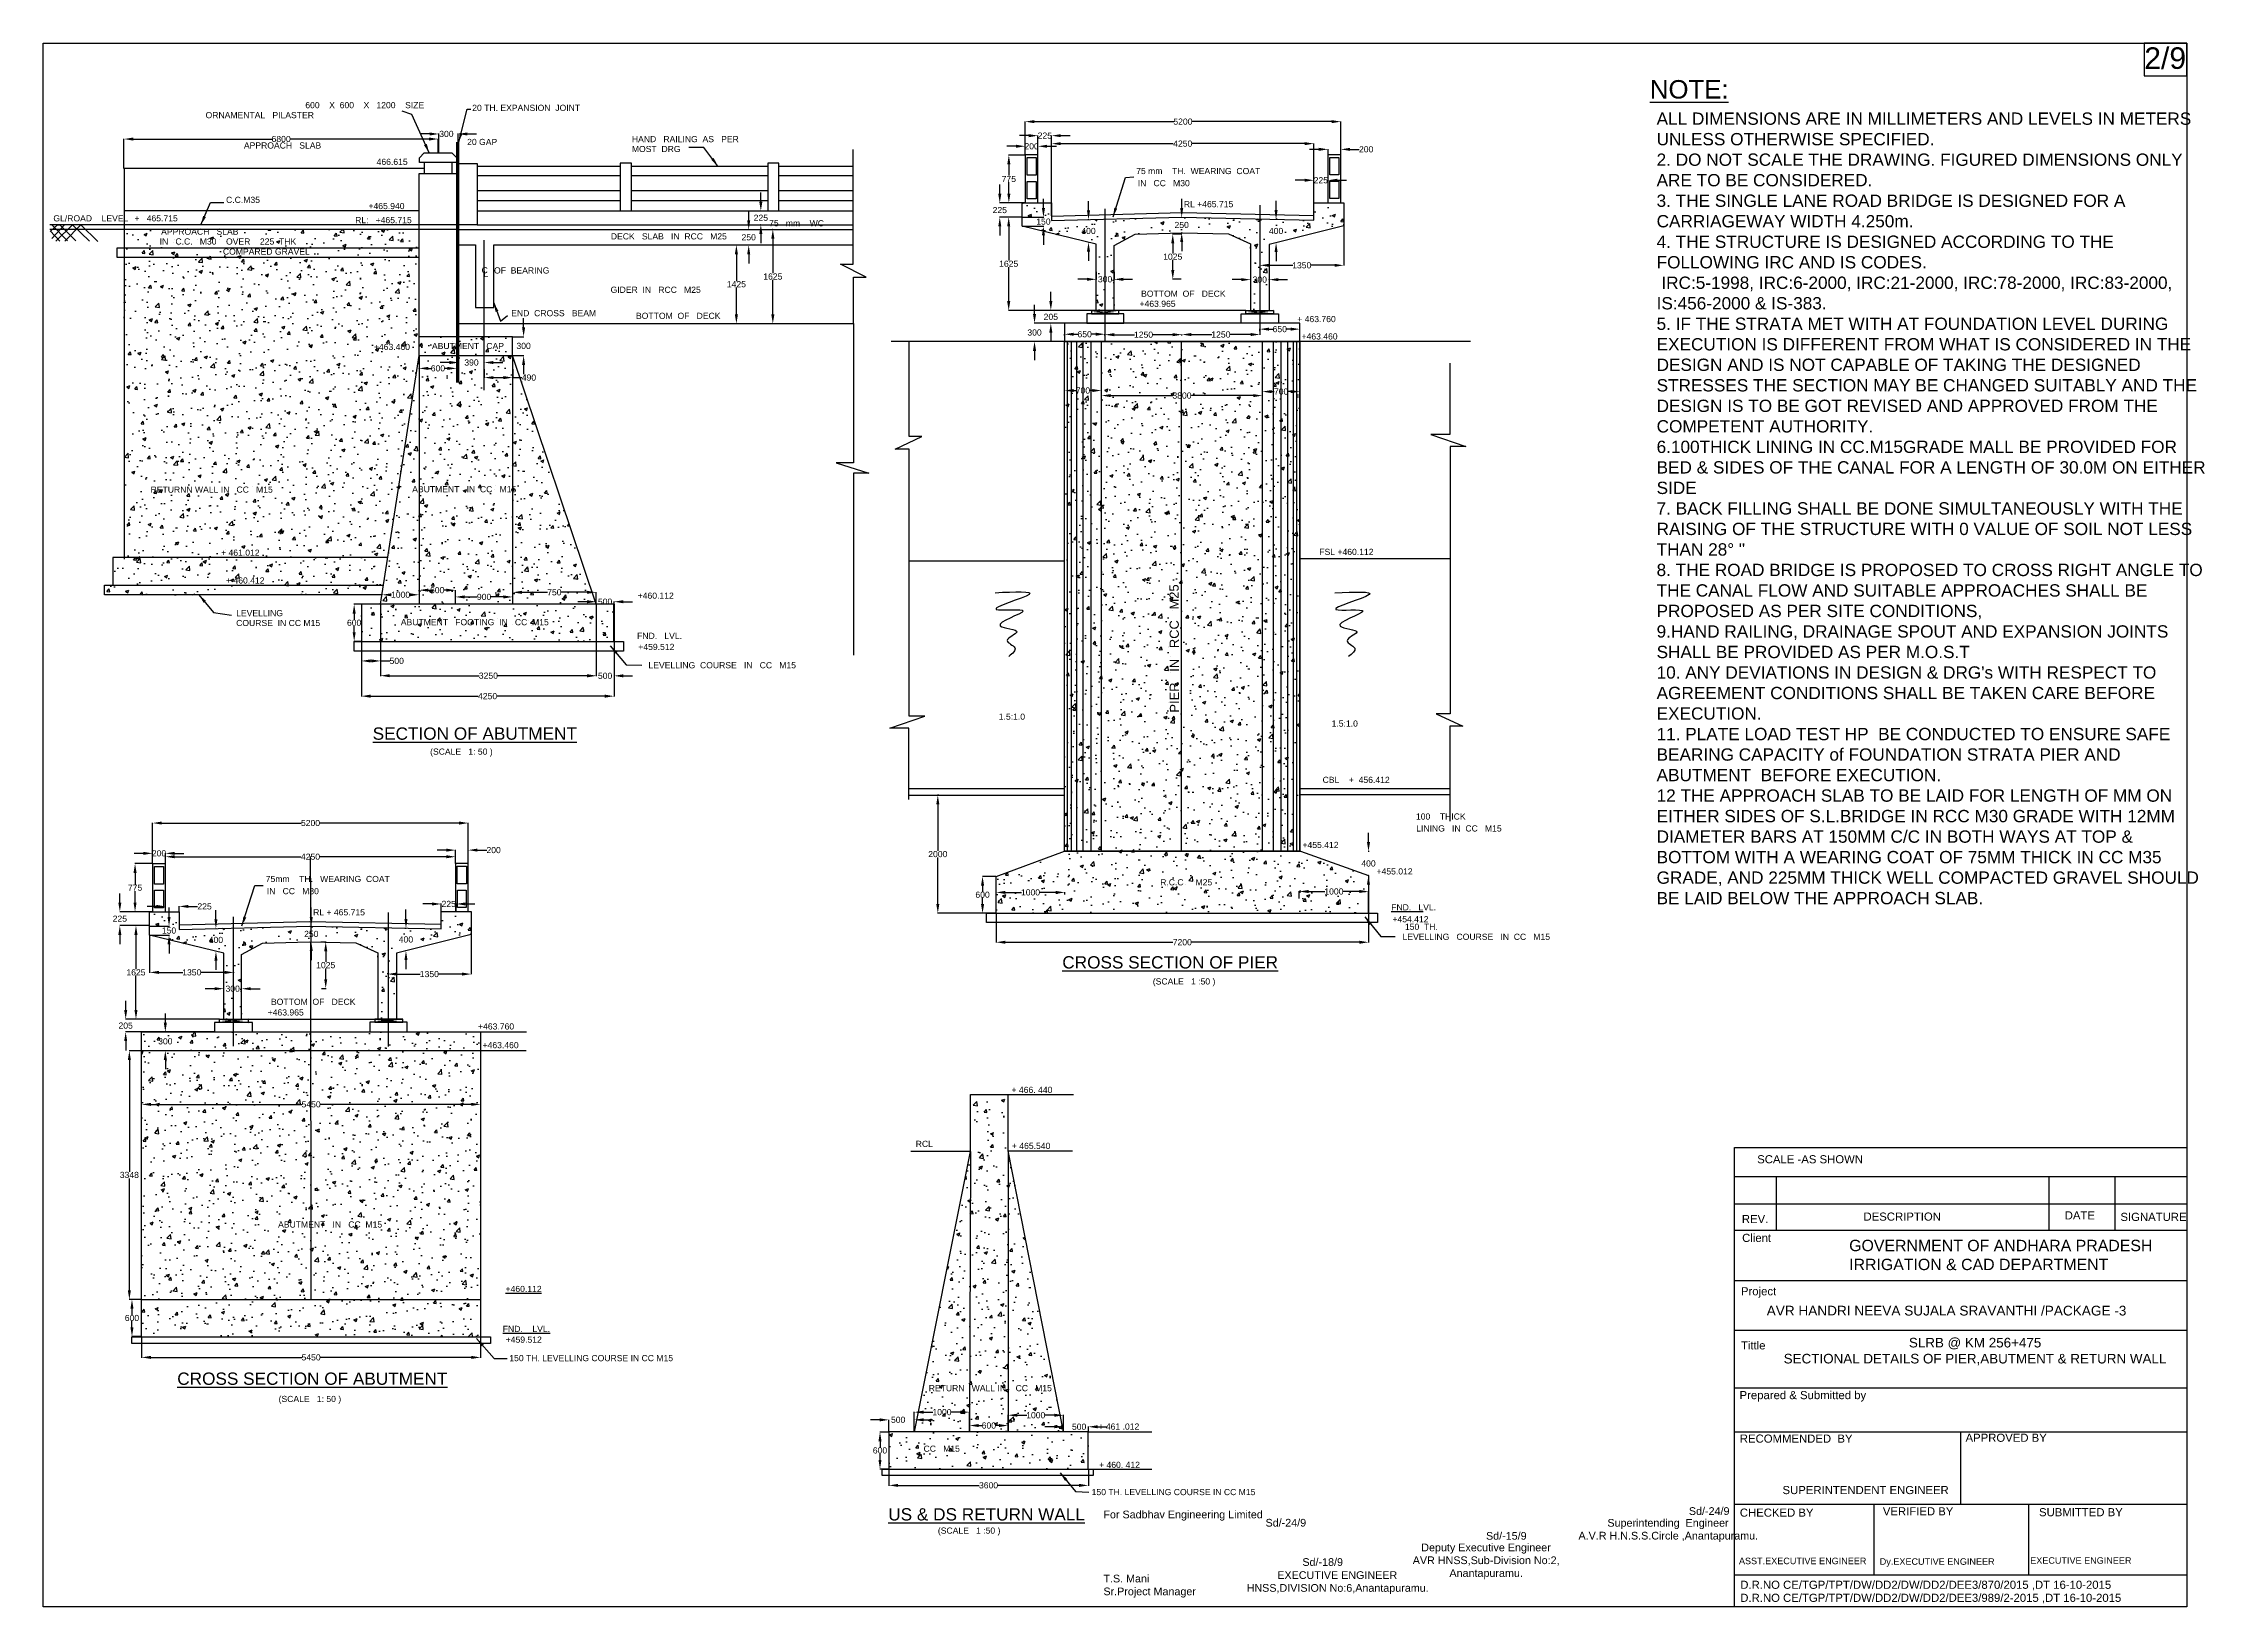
# Model space of a CAD drawing. Header units: inches. Extents: x 5487 to 6893, y 11 to 1027.
import ezdxf

# ---------------------------------------------------------------- set-up
doc = ezdxf.new("R2010")
doc.units = ezdxf.units.IN
doc.header["$MEASUREMENT"] = 0
doc.layers.add('DIMENSIONS', color=7, linetype='Continuous')
doc.layers.add('TEXT', color=1, linetype='Continuous')
doc.styles.add('Annotative', font='arial.ttf')
doc.styles.get("Standard").update_dxf_attribs({"font": 'arial.ttf', "height": 4})
doc.dimstyles.get("Standard").update_dxf_attribs({"dimtxt": 0.18, "dimasz": 6, "dimexe": 0.18, "dimexo": 0.0625, "dimgap": 0.09, "dimtad": 0, "dimtih": 1, "dimtoh": 1, "dimdec": 4, "dimzin": 0, "dimdsep": 46, "dimtxsty": 'Standard', "dimcen": 0.09, "dimadec": 0, "dimazin": 0, "dimtfac": 1, "dimtdec": 4, "dimtofl": 0, "dimtmove": 0, "dimatfit": 3, "dimfxl": 1, "dimtolj": 1, "dimtzin": 0, "dimarcsym": 0})
pattern_1 = [(50, (0, 0), (21.517805, -1.882564), [2.25, -24.75]), (355, (0, 0), (-4.16254, 22.565764), [1.8, -19.8]), (100.4514, (1.793, -0.157), (17.35528, 20.683186), [1.912206, -21.03426]), (46.1842, (0, 6), (32.01723, -4.96557), [3.375, -37.125]), (96.6356, (2.668, 5.586), (28.03988, 29.22354), [2.86831, -31.55139]), (351.1842, (0, 6), (28.03986, 29.22356), [2.7, -29.7]), (21, (3, 4.5), (17.90721, -12.078567), [2.25, -24.75]), (326, (3, 4.5), (7.29946, 21.7545), [1.8, -19.8]), (71.4514, (4.492, 3.493), (25.20668, 9.675915), [1.912206, -21.03426]), (37.5, (0, 0), (0.364796, 9.986816), [0, -19.56, 0, -20.1, 0, -19.875]), (7.5, (0, 0), (7.892086, 11.832351), [0, -11.46, 0, -19.11, 0, -7.575]), (327.5, (-6.69, 0), (16.014673, -0.676646), [0, -7.5, 0, -23.4, 0, -31.05]), (317.5, (-9.69, 0), (17.495585, 3.00315), [0, -9.75, 0, -15.54, 0, -22.05])]

msp = doc.modelspace()

# ---------------------------------------------------------------- texts
at = {"color": 0}
for s, height, p in [('SCALE -AS SHOWN ', 5.2763745, (6602.11317, 299.08599)), ('DESCRIPTION ', 5.2763745, (6671.23413, 261.80789)), ('DATE', 5.276374, (6802.11714, 262.59545)), ('Client ', 5.276374, (6592.31518, 247.95522)), ('REV.', 5.276374, (6592.12612, 260.23276)), ('SIGNATURE', 5.276374, (6838.35481, 261.62292)), ('Project', 5.276374, (6591.53801, 213.28067)), ('Tittle', 5.276374, (6591.53801, 178.08859)), ('Prepared & Submitted by', 5.2763745, (6590.64309, 145.74749)), ('RECOMMENDED  BY ', 5.2763745, (6590.81569, 117.46461)), ('APPROVED BY ', 5.2763745, (6737.6128, 118.03628)), ('SUPERINTENDENT ENGINEER', 5.2763745, (6618.57265, 84.0222)), ('CHECKED BY ', 5.2763745, (6590.81613, 69.33702)), ('VERIFIED BY ', 5.2763745, (6683.81626, 70.19453)), ('SUBMITTED BY', 5.2763745, (6785.401, 69.62286)), ('ASST.EXECUTIVE ENGINEER', 4.2210996, (6590.24383, 38.46711)), ('Dy.EXECUTIVE ENGINEER', 4.2210996, (6681.81318, 38.07351)), ('EXECUTIVE ENGINEER', 4.2210996, (6779.67792, 38.75294)), ('D.R.NO CE/TGP/TPT/DW/DD2/DW/DD2/DEE3/870/2015 ,DT 16-10-2015', 5.2763745, (6591.09439, 22.44438)), ('D.R.NO CE/TGP/TPT/DW/DD2/DW/DD2/DEE3/989/2-2015 ,DT 16-10-2015', 5.2763745, (6591.09439, 13.96835))]:
    msp.add_text(s, height=height, dxfattribs=at).set_placement(p)
at = {"color": 0, "attachment_point": 1}
for s, insert, char_height, width in [('\\pi8.68;{\\H1.1667x;GOVERNMENT OF ANDHARA PRADESH  \\P\\pi22.913;IRRIGATION & CAD DEPARTMENT} ', (6653.24596, 249.34938), 6.3316494, 213.2249913), ('AVR HANDRI NEEVA SUJALA SRAVANTHI /PACKAGE -3', (6608.28995, 206.47449), 6.3316494, 233.6303462), ('\\pi133.25;SLRB @ KM 256+475\\P\\pi51.838;SECTIONAL DETAILS OF PIER,ABUTMENT & RETURN WALL', (6567.51926, 185.60911), 6.2382744, 351.8706884)]:
    msp.add_mtext(s, dxfattribs=dict(at, insert=insert, char_height=char_height, width=width))
at = {"layer": 'DIMENSIONS', "color": 0}
for s, height, p in [('2/9', 14, (6853.87164, 1010.61796)), ('%%UNOTE:', 12, (6532.30617, 991.32928))]:
    msp.add_text(s, height=height, dxfattribs=at).set_placement(p)
at = {"layer": 'DIMENSIONS', "color": 0, "insert": (6536.68652, 982.26222), "char_height": 8, "width": 356.1049784, "attachment_point": 1, "style": 'Annotative'}
msp.add_mtext('ALL DIMENSIONS ARE IN MILLIMETERS AND LEVELS IN METERS UNLESS OTHERWISE SPECIFIED. \\P2. DO NOT SCALE THE DRAWING. FIGURED DIMENSIONS ONLY ARE TO BE CONSIDERED. \\P3. THE SINGLE LANE ROAD BRIDGE IS DESIGNED FOR A CARRIAGEWAY WIDTH 4.250m. \\P4. THE STRUCTURE IS DESIGNED ACCORDING TO THE FOLLOWING IRC AND IS CODES.  \\P IRC:5-1998, IRC:6-2000, IRC:21-2000, IRC:78-2000, IRC:83-2000, IS:456-2000 & IS-383. \\P5. IF THE STRATA MET WITH AT FOUNDATION LEVEL DURING EXECUTION IS DIFFERENT FROM WHAT IS CONSIDERED IN THE DESIGN AND IS NOT CAPABLE OF TAKING THE DESIGNED STRESSES THE SECTION MAY BE CHANGED SUITABLY AND THE DESIGN IS TO BE GOT REVISED AND APPROVED FROM THE COMPETENT AUTHORITY. \\P6.100THICK LINING IN CC.M15GRADE MALL BE PROVIDED FOR BED & SIDES OF THE CANAL FOR A LENGTH OF 30.0M ON EITHER SIDE \\P7. BACK FILLING SHALL BE DONE SIMULTANEOUSLY WITH THE RAISING OF THE STRUCTURE WITH 0 VALUE OF SOIL NOT LESS THAN 28° "\\P8. THE ROAD BRIDGE IS PROPOSED TO CROSS RIGHT ANGLE TO THE CANAL FLOW AND SUITABLE APPROACHES SHALL BE PROPOSED AS PER SITE CONDITIONS, \\P9.HAND RAILING, DRAINAGE SPOUT AND EXPANSION JOINTS SHALL BE PROVIDED AS PER M.O.S.T  \\P10. ANY DEVIATIONS IN DESIGN & DRG\'s WITH RESPECT TO AGREEMENT CONDITIONS SHALL BE TAKEN CARE BEFORE EXECUTION.\\P11. PLATE LOAD TEST HP  BE CONDUCTED TO ENSURE SAFE BEARING CAPACITY of FOUNDATION STRATA PIER AND ABUTMENT  BEFORE EXECUTION.\\P12 THE APPROACH SLAB TO BE LAID FOR LENGTH OF MM ON EITHER SIDES OF S.L.BRIDGE IN RCC M30 GRADE WITH 12MM DIAMETER BARS AT 150MM C/C IN BOTH WAYS AT TOP & BOTTOM WITH A WEARING COAT OF 75MM THICK IN CC M35 GRADE, AND 225MM THICK WELL COMPACTED GRAVEL SHOULD BE LAID BELOW THE APPROACH SLAB.', dxfattribs=at)
at = {"layer": 'TEXT', "color": 0}
for s, height, p in [('600    X  600    X   1200    SIZE', 4, (5657.82274, 985.03025)), ('20 TH. EXPANSION  JOINT', 4, (5766.39253, 983.27868)), ('ORNAMENTAL   PILASTER', 4, (5592.96187, 978.54365)), ('APPROACH   SLAB', 4, (5617.88688, 958.82487)), ('20 GAP', 4, (5763.07982, 961.10528)), ('HAND   RAILING  AS   PER', 4, (5870.2188, 962.95424)), ('MOST  DRG', 4, (5870.2188, 956.52859)), ('466.615', 4, (5704.20546, 948.18262)), ('75 mm    TH.  WEARING  COAT', 4, (6198.20869, 942.19474)), ('IN   CC   M30', 4, (6199.23391, 934.33282)), ('GL/ROAD    LEVEL', 4, (5493.98243, 911.44007)), ('+   465.715', 4, (5546.75161, 911.46976)), ('C.C.M35', 4, (5606.30509, 923.47084)), ('RL:   +465.715', 4, (5690.23667, 910.29959)), ('+465.940', 4, (5698.91062, 919.43484)), ('RL +465.715', 4, (6229.20052, 920.66814)), ('IN   C.C.   M30    OVER    225  THK', 4, (5563.1234, 896.39955)), ('APPROACH   SLAB', 4, (5564.06508, 902.79434)), ('DECK   SLAB   IN  RCC   M25', 4, (5856.54933, 899.72655)), ('75   mm    WC', 4, (5959.47216, 908.27239)), ('COMPARED GRAVEL', 4, (5604.23761, 889.82883)), ('C', 4, (5772.47927, 877.74673)), ('L', 4, (5773.74253, 875.2231)), ('OF  BEARING', 4, (5780.56418, 877.57849)), ('GIDER  IN   RCC   M25', 4, (5856.36522, 865.01136)), ('+463.965', 4, (6200.3807, 855.91197)), ('BOTTOM  OF   DECK', 4, (6201.41697, 862.46747)), ('END  CROSS   BEAM', 4, (5791.74261, 849.79756)), ('BOTTOM  OF   DECK', 4, (5872.90187, 848.06071)), ('+ 463.760', 4, (6303.00238, 845.96326)), ('+463.460', 4, (5702.45075, 827.84966)), ('ABUTMENT   CAP', 4, (5740.18704, 828.44542)), ('+463.460', 4, (6305.74973, 834.68158)), ('RETURNN WALL IN   CC   M15', 4, (5557.2075, 735.09051)), ('ABUTMENT   IN  CC   M15', 4, (5727.34212, 735.32573)), ('+ 461.012', 4, (5603.07241, 694.07756)), ('FSL +460.112', 4, (6317.32548, 694.59585)), ('+ 460.412', 4, (5606.3027, 676.00875)), ('+460.112', 4, (5874.01886, 666.13631)), ('COURSE  IN CC M15', 4, (5612.85658, 648.36384)), ('LEVELLING', 4, (5612.85658, 654.78949)), ('ABUTMENT   FOOTING  IN   CC  M15', 4, (5719.94986, 648.89738)), ('FND.   LVL.', 4, (5873.64019, 640.03113)), ('+459.512', 4, (5874.42371, 632.81357)), ('LEVELLING  COURSE   IN   CC   M15', 4, (5881.00588, 620.91007)), ('1.5:1.0', 4, (6108.84667, 587.47121)), ('%%USECTION OF ABUTMENT', 8, (5701.6442, 574.45556)), ('1.5:1.0', 4, (6325.31387, 582.99567)), ('(SCALE   1: 50 )', 4, (5739.01177, 564.74886)), ('CBL    +  456.412', 4, (6319.46054, 546.38043)), ('100    THICK', 4, (6380.18004, 522.54605)), ('+455.412', 4, (6306.37057, 504.06618)), ('LINING   IN  CC   M15', 4, (6380.35235, 514.8007)), ('75mm    TH.   WEARING  COAT', 4, (5632.09192, 481.94309)), ('IN   CC   M30', 4, (5632.81605, 474.05028)), ('R.C.C     M25', 4, (6213.82054, 479.78672)), ('+455.012', 4, (6354.54778, 486.87482)), ('RL + 465.715', 4, (5662.91583, 460.28916)), ('%%UFND.   L%%UVL.', 4, (6364.07576, 463.5059)), ('+454.412', 4, (6364.87693, 455.79138)), ('150  TH.', 4, (6373.00185, 450.85745)), ('LEVELLING   COURSE   IN  CC   M15', 4, (6371.44345, 444.34932)), ('%%UCROSS SECTION OF PIER', 8, (6150.15405, 425.74015)), ('(SCALE   1 :50 )', 4, (6209.0362, 415.33721)), ('+463.965', 4, (5633.36294, 395.17871)), ('BOTTOM  OF   DECK', 4, (5635.50886, 402.09622)), ('+463.760', 4, (5770.18718, 386.08393)), ('+463.460', 4, (5773.12151, 373.909)), ('+ 466. 440', 4, (6117.14201, 344.8364)), ('RCL', 4, (6054.82894, 309.72139)), ('+ 465.540', 4, (6117.37868, 308.42315)), ('ABUTMENT   IN   CC  M15', 4, (5640.13508, 257.31782)), ('%%U+460.112', 4, (5788.06989, 215.40757)), ('%%UFND.    LVL.', 4, (5786.26179, 189.43169)), ('+459.512', 4, (5788.18184, 182.46242)), ('150 TH. LEVELLING COURSE IN CC M15', 4, (5790.51374, 170.4401)), ('%%UCROSS SECTION OF ABUTMENT', 8, (5574.54264, 155.07113)), ('RETURN   WALL IN    CC   M15', 4, (6063.29154, 150.9085)), ('(SCALE   1: 50 )', 4, (5640.4749, 143.89154)), ('+ 461 .012', 4, (6173.67457, 125.92843)), ('CC   M15', 4, (6059.9329, 111.55899)), ('+ 460. 412', 4, (6174.09592, 101.04631)), ('150 TH. LEVELLING COURSE IN CC M15', 4, (6169.26439, 83.34934)), ('%%UUS & DS RETURN WALL', 8, (6036.9656, 66.8694)), ('Sd/-24/9', 5, (6557.68445, 70.49887)), ('(SCALE   1 :50 )', 4, (6069.23558, 58.30421)), ('Sd/-24/9', 5, (6282.34893, 62.91984)), ('Sd/-15/9', 5, (6425.7353, 54.38304)), ('Sd/-18/9', 5, (6306.3071, 37.35583))]:
    msp.add_text(s, height=height, dxfattribs=at).set_placement(p)
msp.add_text('PIER   IN   RCC   M25', height=6, rotation=90.17459891, dxfattribs=at).set_placement((6226.10637, 592.12167))
at = {"layer": 'TEXT', "color": 0, "char_height": 5, "attachment_point": 1}
for s, insert, width in [('For Sadbhav Engineering Limited\\P\\P\\P\\P\\PT.S. Mani \\PSr.Project Manager ', (6176.89979, 73.2829), 110.5220102), ('\\pi21.932;Superintending  Engineer  \\P\\pi3.1188;A.V.R H.N.S.S.Circle ,Anantapuramu.', (6482.75344, 67.83681), 122.4790615), ('\\pi16.093;Deputy Executive Engineer  \\P\\pi10.563;AVR HNSS,Sub-Division No:2,\\P\\pi34.422;Anantapuramu.', (6367.52511, 51.84976), 115.9997109), ('\\pi20.439;EXECUTIVE ENGINEER  \\P\\pi0.50511;HNSS,DIVISION No:6,Anantapuramu.', (6269.55765, 33.86771), 118.2510196)]:
    msp.add_mtext(s, dxfattribs=dict(at, insert=insert, width=width))

# ---------------------------------------------------------------- blocks, each defined once
blk = doc.blocks.new('*D3')
at = {"layer": 'Defpoints', "color": 0, "transparency": 16777216}
for p in [(5744.2, 965), (5539.9, 945.7), (5744.2, 955.9)]:
    blk.add_point(p, dxfattribs=at)
at = {"layer": 'DIMENSIONS', "color": 0, "lineweight": -2, "transparency": 16777216}
for p, q in [((5539.9, 945.8), (5539.9, 965.2)), ((5545.9, 965), (5636, 965)), ((5738.2, 965), (5648.1, 965)), ((5744.2, 956), (5744.2, 965.2))]:
    blk.add_line(p, q, dxfattribs=at)
at = {"layer": 'DIMENSIONS', "color": 0, "transparency": 16777216}
for points in [[(5545.9, 966), (5545.9, 964), (5539.9, 965)], [(5738.2, 966), (5738.2, 964), (5744.2, 965)]]:
    blk.add_solid(points, dxfattribs=at)
at = {"layer": 'DIMENSIONS', "color": 0, "transparency": 16777216, "insert": (5642.1, 965), "char_height": 4, "attachment_point": 5}
blk.add_mtext('\\A1;6800', dxfattribs=at)
blk = doc.blocks.new('*D4')
at = {"layer": 'Defpoints', "color": 0, "transparency": 16777216}
for p in [(5757.2, 968.3), (5744.7, 955.9), (5757.2, 955.9)]:
    blk.add_point(p, dxfattribs=at)
at = {"layer": 'DIMENSIONS', "color": 0, "lineweight": -2, "transparency": 16777216}
for p, q in [((5738.7, 968.3), (5732.7, 968.3)), ((5744.7, 956), (5744.7, 968.5)), ((5757.2, 956), (5757.2, 968.5)), ((5763.2, 968.3), (5769.2, 968.3))]:
    blk.add_line(p, q, dxfattribs=at)
at = {"layer": 'DIMENSIONS', "color": 0, "transparency": 16777216}
for points in [[(5738.7, 969.3), (5738.7, 967.3), (5744.7, 968.3)], [(5763.2, 969.3), (5763.2, 967.3), (5757.2, 968.3)]]:
    blk.add_solid(points, dxfattribs=at)
at = {"layer": 'DIMENSIONS', "color": 0, "transparency": 16777216, "insert": (5749.6, 968.3), "char_height": 4, "attachment_point": 5}
blk.add_mtext('\\A1;300', dxfattribs=at)
blk = doc.blocks.new('*D5')
at = {"layer": 'Defpoints', "color": 0, "transparency": 16777216}
for p in [(5731.8, 815.9), (5756.3, 815.9), (5756.3, 815.9)]:
    blk.add_point(p, dxfattribs=at)
at = {"layer": 'DIMENSIONS', "color": 0, "lineweight": -2, "transparency": 16777216}
for p, q in [((5731.8, 815.9), (5731.8, 816)), ((5737.8, 815.9), (5739.6, 815.9)), ((5750.3, 815.9), (5748.6, 815.9)), ((5756.3, 815.9), (5756.3, 816))]:
    blk.add_line(p, q, dxfattribs=at)
at = {"layer": 'DIMENSIONS', "color": 0, "transparency": 16777216}
for points in [[(5737.8, 816.9), (5737.8, 814.9), (5731.8, 815.9)], [(5750.3, 816.9), (5750.3, 814.9), (5756.3, 815.9)]]:
    blk.add_solid(points, dxfattribs=at)
at = {"layer": 'DIMENSIONS', "color": 0, "transparency": 16777216, "insert": (5744.1, 815.9), "char_height": 4, "attachment_point": 5}
blk.add_mtext('\\A1;600', dxfattribs=at)
blk = doc.blocks.new('*D6')
at = {"layer": 'Defpoints', "color": 0, "transparency": 16777216}
for p in [(5757.6, 815.9), (5774.2, 819.7), (5774.2, 815.9)]:
    blk.add_point(p, dxfattribs=at)
at = {"layer": 'DIMENSIONS', "color": 0, "lineweight": -2, "transparency": 16777216}
for p, q in [((5751.6, 819.7), (5745.6, 819.7)), ((5757.6, 815.9), (5757.6, 819.9)), ((5774.2, 815.9), (5774.2, 819.9)), ((5780.2, 819.7), (5786.2, 819.7))]:
    blk.add_line(p, q, dxfattribs=at)
at = {"layer": 'DIMENSIONS', "color": 0, "transparency": 16777216}
for points in [[(5751.6, 820.7), (5751.6, 818.7), (5757.6, 819.7)], [(5780.2, 820.7), (5780.2, 818.7), (5774.2, 819.7)]]:
    blk.add_solid(points, dxfattribs=at)
at = {"layer": 'DIMENSIONS', "color": 0, "transparency": 16777216, "insert": (5765.9, 819.7), "char_height": 4, "attachment_point": 5}
blk.add_mtext('\\A1;390', dxfattribs=at)
blk = doc.blocks.new('*D7')
at = {"layer": 'Defpoints', "color": 0, "transparency": 16777216}
for p in [(5774.2, 815.4), (5792.7, 815.4), (5792.7, 809.9)]:
    blk.add_point(p, dxfattribs=at)
at = {"layer": 'DIMENSIONS', "color": 0, "lineweight": -2, "transparency": 16777216}
for p, q in [((5774.2, 815.3), (5774.2, 809.7)), ((5780.2, 809.9), (5786.7, 809.9)), ((5792.7, 815.3), (5792.7, 809.7)), ((5792.7, 809.9), (5798.7, 809.9))]:
    blk.add_line(p, q, dxfattribs=at)
at = {"layer": 'DIMENSIONS', "color": 0, "transparency": 16777216}
for points in [[(5780.2, 810.9), (5780.2, 808.9), (5774.2, 809.9)], [(5786.7, 810.9), (5786.7, 808.9), (5792.7, 809.9)]]:
    blk.add_solid(points, dxfattribs=at)
at = {"layer": 'DIMENSIONS', "color": 0, "transparency": 16777216, "insert": (5803.3, 809.9), "char_height": 4, "attachment_point": 5}
blk.add_mtext('\\A1;490', dxfattribs=at)
blk = doc.blocks.new('*D8')
at = {"layer": 'Defpoints', "color": 0, "transparency": 16777216}
for p in [(5792.7, 836.5), (5792.7, 824.2), (5799.8, 824.2)]:
    blk.add_point(p, dxfattribs=at)
at = {"layer": 'DIMENSIONS', "color": 0, "lineweight": -2, "transparency": 16777216}
for p, q in [((5799.8, 842.5), (5799.8, 848.5)), ((5792.8, 836.5), (5799.9, 836.5)), ((5792.7, 824.2), (5799.9, 824.2)), ((5799.8, 818.2), (5799.8, 812.2))]:
    blk.add_line(p, q, dxfattribs=at)
at = {"layer": 'DIMENSIONS', "color": 0, "transparency": 16777216}
for points in [[(5798.8, 842.5), (5800.8, 842.5), (5799.8, 836.5)], [(5798.8, 818.2), (5800.8, 818.2), (5799.8, 824.2)]]:
    blk.add_solid(points, dxfattribs=at)
at = {"layer": 'DIMENSIONS', "color": 0, "transparency": 16777216, "insert": (5799.8, 830.5), "char_height": 4, "attachment_point": 5}
blk.add_mtext('\\A1;300', dxfattribs=at)
blk = doc.blocks.new('*D9')
at = {"layer": 'Defpoints', "color": 0, "transparency": 16777216}
for p in [(5707.8, 668.7), (5731.8, 668.7), (5731.8, 668.7)]:
    blk.add_point(p, dxfattribs=at)
at = {"layer": 'DIMENSIONS', "color": 0, "lineweight": -2, "transparency": 16777216}
for p, q in [((5707.8, 668.8), (5707.8, 668.9)), ((5713.8, 668.7), (5713.9, 668.7)), ((5725.8, 668.7), (5725.7, 668.7)), ((5731.8, 668.8), (5731.8, 668.9))]:
    blk.add_line(p, q, dxfattribs=at)
at = {"layer": 'DIMENSIONS', "color": 0, "transparency": 16777216}
for points in [[(5713.8, 669.7), (5713.8, 667.7), (5707.8, 668.7)], [(5725.8, 669.7), (5725.8, 667.7), (5731.8, 668.7)]]:
    blk.add_solid(points, dxfattribs=at)
at = {"layer": 'DIMENSIONS', "color": 0, "transparency": 16777216, "insert": (5719.8, 668.7), "char_height": 4, "attachment_point": 5}
blk.add_mtext('\\A1;1000', dxfattribs=at)
blk = doc.blocks.new('*D10')
at = {"layer": 'Defpoints', "color": 0, "transparency": 16777216}
for p in [(5731.8, 670.9), (5755.5, 671.7), (5755.5, 662.5)]:
    blk.add_point(p, dxfattribs=at)
at = {"layer": 'DIMENSIONS', "color": 0, "lineweight": -2, "transparency": 16777216}
for p, q in [((5731.8, 671), (5731.8, 671.8)), ((5737.8, 671.7), (5739.1, 671.7)), ((5749.5, 671.7), (5748.2, 671.7)), ((5755.5, 662.6), (5755.5, 671.8))]:
    blk.add_line(p, q, dxfattribs=at)
at = {"layer": 'DIMENSIONS', "color": 0, "transparency": 16777216}
for points in [[(5737.8, 672.7), (5737.8, 670.7), (5731.8, 671.7)], [(5749.5, 672.7), (5749.5, 670.7), (5755.5, 671.7)]]:
    blk.add_solid(points, dxfattribs=at)
at = {"layer": 'DIMENSIONS', "color": 0, "transparency": 16777216, "insert": (5743.6, 671.7), "char_height": 4, "attachment_point": 5}
blk.add_mtext('\\A1;600', dxfattribs=at)
blk = doc.blocks.new('*D11')
at = {"layer": 'Defpoints', "color": 0, "transparency": 16777216}
for p in [(5755.5, 662.6), (5792.7, 667.3), (5792.7, 662.5)]:
    blk.add_point(p, dxfattribs=at)
at = {"layer": 'DIMENSIONS', "color": 0, "lineweight": -2, "transparency": 16777216}
for p, q in [((5755.5, 662.7), (5755.5, 667.5)), ((5761.5, 667.3), (5769.6, 667.3)), ((5786.7, 667.3), (5778.6, 667.3)), ((5792.7, 662.6), (5792.7, 667.5))]:
    blk.add_line(p, q, dxfattribs=at)
at = {"layer": 'DIMENSIONS', "color": 0, "transparency": 16777216}
for points in [[(5761.5, 668.3), (5761.5, 666.3), (5755.5, 667.3)], [(5786.7, 668.3), (5786.7, 666.3), (5792.7, 667.3)]]:
    blk.add_solid(points, dxfattribs=at)
at = {"layer": 'DIMENSIONS', "color": 0, "transparency": 16777216, "insert": (5774.1, 667.3), "char_height": 4, "attachment_point": 5}
blk.add_mtext('\\A1;900', dxfattribs=at)
blk = doc.blocks.new('*D12')
at = {"layer": 'Defpoints', "color": 0, "transparency": 16777216}
for p in [(5792.7, 662.6), (5847, 670.3), (5847, 662.5)]:
    blk.add_point(p, dxfattribs=at)
at = {"layer": 'DIMENSIONS', "color": 0, "lineweight": -2, "transparency": 16777216}
for p, q in [((5792.7, 662.7), (5792.7, 670.5)), ((5798.7, 670.3), (5815.4, 670.3)), ((5841, 670.3), (5824.3, 670.3)), ((5847, 662.6), (5847, 670.5))]:
    blk.add_line(p, q, dxfattribs=at)
at = {"layer": 'DIMENSIONS', "color": 0, "transparency": 16777216}
for points in [[(5798.7, 671.3), (5798.7, 669.3), (5792.7, 670.3)], [(5841, 671.3), (5841, 669.3), (5847, 670.3)]]:
    blk.add_solid(points, dxfattribs=at)
at = {"layer": 'DIMENSIONS', "color": 0, "transparency": 16777216, "insert": (5819.8, 670.3), "char_height": 4, "attachment_point": 5}
blk.add_mtext('\\A1;750', dxfattribs=at)
blk = doc.blocks.new('*D13')
at = {"layer": 'Defpoints', "color": 0, "transparency": 16777216}
for p in [(5847.1, 662.5), (5858.6, 664.2), (5858.6, 662.4)]:
    blk.add_point(p, dxfattribs=at)
at = {"layer": 'DIMENSIONS', "color": 0, "lineweight": -2, "transparency": 16777216}
for p, q in [((5841.1, 664.2), (5835.1, 664.2)), ((5847.1, 662.6), (5847.1, 664.4)), ((5858.6, 662.4), (5858.6, 664.4)), ((5864.6, 664.2), (5870.6, 664.2))]:
    blk.add_line(p, q, dxfattribs=at)
at = {"layer": 'DIMENSIONS', "color": 0, "transparency": 16777216}
for points in [[(5841.1, 665.2), (5841.1, 663.2), (5847.1, 664.2)], [(5864.6, 665.2), (5864.6, 663.2), (5858.6, 664.2)]]:
    blk.add_solid(points, dxfattribs=at)
at = {"layer": 'DIMENSIONS', "color": 0, "transparency": 16777216, "insert": (5852.8, 664.2), "char_height": 4, "attachment_point": 5}
blk.add_mtext('\\A1;500', dxfattribs=at)
blk = doc.blocks.new('*D14')
at = {"layer": 'Defpoints', "color": 0, "transparency": 16777216}
for p in [(5706.8, 662.5), (5694.3, 638.4), (5706.8, 625.7)]:
    blk.add_point(p, dxfattribs=at)
at = {"layer": 'DIMENSIONS', "color": 0, "lineweight": -2, "transparency": 16777216}
for p, q in [((5706.8, 662.5), (5706.8, 625.5)), ((5694.3, 638.4), (5694.3, 625.5)), ((5700.3, 625.7), (5700.8, 625.7)), ((5706.8, 625.7), (5712.8, 625.7))]:
    blk.add_line(p, q, dxfattribs=at)
at = {"layer": 'DIMENSIONS', "color": 0, "transparency": 16777216}
for points in [[(5700.3, 626.7), (5700.3, 624.7), (5694.3, 625.7)], [(5700.8, 626.7), (5700.8, 624.7), (5706.8, 625.7)]]:
    blk.add_solid(points, dxfattribs=at)
at = {"layer": 'DIMENSIONS', "color": 0, "transparency": 16777216, "insert": (5717.3, 625.7), "char_height": 4, "attachment_point": 5}
blk.add_mtext('\\A1;500', dxfattribs=at)
blk = doc.blocks.new('*D15')
at = {"layer": 'Defpoints', "color": 0, "transparency": 16777216}
for p in [(5706.8, 662.5), (5847, 662.5), (5847, 616.1)]:
    blk.add_point(p, dxfattribs=at)
at = {"layer": 'DIMENSIONS', "color": 0, "lineweight": -2, "transparency": 16777216}
for p, q in [((5706.8, 662.4), (5706.8, 615.9)), ((5847, 662.4), (5847, 615.9)), ((5712.8, 616.1), (5770.9, 616.1)), ((5841, 616.1), (5783, 616.1))]:
    blk.add_line(p, q, dxfattribs=at)
at = {"layer": 'DIMENSIONS', "color": 0, "transparency": 16777216}
for points in [[(5712.8, 617.1), (5712.8, 615.1), (5706.8, 616.1)], [(5841, 617.1), (5841, 615.1), (5847, 616.1)]]:
    blk.add_solid(points, dxfattribs=at)
at = {"layer": 'DIMENSIONS', "color": 0, "transparency": 16777216, "insert": (5776.9, 616.1), "char_height": 4, "attachment_point": 5}
blk.add_mtext('\\A1;3250', dxfattribs=at)
blk = doc.blocks.new('*D16')
at = {"layer": 'Defpoints', "color": 0, "transparency": 16777216}
for p in [(5847.1, 662.5), (5858.6, 662.5), (5858.6, 616)]:
    blk.add_point(p, dxfattribs=at)
at = {"layer": 'DIMENSIONS', "color": 0, "lineweight": -2, "transparency": 16777216}
for p, q in [((5847.1, 662.5), (5847.1, 615.9)), ((5858.6, 662.5), (5858.6, 615.9)), ((5841.1, 616), (5835.1, 616)), ((5864.6, 616), (5870.6, 616))]:
    blk.add_line(p, q, dxfattribs=at)
at = {"layer": 'DIMENSIONS', "color": 0, "transparency": 16777216}
for points in [[(5841.1, 617), (5841.1, 615), (5847.1, 616)], [(5864.6, 617), (5864.6, 615), (5858.6, 616)]]:
    blk.add_solid(points, dxfattribs=at)
at = {"layer": 'DIMENSIONS', "color": 0, "transparency": 16777216, "insert": (5852.8, 616), "char_height": 4, "attachment_point": 5}
blk.add_mtext('\\A1;500', dxfattribs=at)
blk = doc.blocks.new('*D17')
at = {"layer": 'Defpoints', "color": 0, "transparency": 16777216}
for p in [(5694.3, 632), (5858.6, 632), (5858.6, 602.8)]:
    blk.add_point(p, dxfattribs=at)
at = {"layer": 'DIMENSIONS', "color": 0, "lineweight": -2, "transparency": 16777216}
for p, q in [((5694.3, 631.9), (5694.3, 602.6)), ((5858.6, 631.9), (5858.6, 602.6)), ((5700.3, 602.8), (5770.3, 602.8)), ((5852.6, 602.8), (5782.6, 602.8))]:
    blk.add_line(p, q, dxfattribs=at)
at = {"layer": 'DIMENSIONS', "color": 0, "transparency": 16777216}
for points in [[(5700.3, 603.8), (5700.3, 601.8), (5694.3, 602.8)], [(5852.6, 603.8), (5852.6, 601.8), (5858.6, 602.8)]]:
    blk.add_solid(points, dxfattribs=at)
at = {"layer": 'DIMENSIONS', "color": 0, "transparency": 16777216, "insert": (5776.4, 602.8), "char_height": 4, "attachment_point": 5}
blk.add_mtext('\\A1;4250', dxfattribs=at)
blk = doc.blocks.new('*D18')
at = {"layer": 'Defpoints', "color": 0, "transparency": 16777216}
for p in [(6134.3, 960.3), (6126, 954.6), (6134.3, 954.6)]:
    blk.add_point(p, dxfattribs=at)
at = {"layer": 'DIMENSIONS', "color": 0, "lineweight": -2, "transparency": 16777216}
for p, q in [((6120, 960.3), (6114, 960.3)), ((6126, 954.7), (6126, 960.4)), ((6134.3, 954.7), (6134.3, 960.4)), ((6140.3, 960.3), (6146.3, 960.3))]:
    blk.add_line(p, q, dxfattribs=at)
at = {"layer": 'DIMENSIONS', "color": 0, "transparency": 16777216}
for points in [[(6120, 961.3), (6120, 959.3), (6126, 960.3)], [(6140.3, 961.3), (6140.3, 959.3), (6134.3, 960.3)]]:
    blk.add_solid(points, dxfattribs=at)
at = {"layer": 'DIMENSIONS', "color": 0, "transparency": 16777216, "insert": (6130.2, 960.3), "char_height": 4, "attachment_point": 5}
blk.add_mtext('\\A1;200', dxfattribs=at)
blk = doc.blocks.new('*D19')
at = {"layer": 'Defpoints', "color": 0, "transparency": 16777216}
for p in [(6143.2, 967.2), (6134.3, 923.5), (6143.2, 923.5)]:
    blk.add_point(p, dxfattribs=at)
at = {"layer": 'DIMENSIONS', "color": 0, "lineweight": -2, "transparency": 16777216}
for p, q in [((6128.3, 967.2), (6122.3, 967.2)), ((6134.3, 923.5), (6134.3, 967.4)), ((6143.2, 923.5), (6143.2, 967.4)), ((6149.2, 967.2), (6155.2, 967.2))]:
    blk.add_line(p, q, dxfattribs=at)
at = {"layer": 'DIMENSIONS', "color": 0, "transparency": 16777216}
for points in [[(6128.3, 968.2), (6128.3, 966.2), (6134.3, 967.2)], [(6149.2, 968.2), (6149.2, 966.2), (6143.2, 967.2)]]:
    blk.add_solid(points, dxfattribs=at)
at = {"layer": 'DIMENSIONS', "color": 0, "transparency": 16777216, "insert": (6138.8, 967.2), "char_height": 4, "attachment_point": 5}
blk.add_mtext('\\A1;225', dxfattribs=at)
blk = doc.blocks.new('*D20')
at = {"layer": 'Defpoints', "color": 0, "transparency": 16777216}
for p in [(6313.7, 962), (6143.2, 915), (6313.7, 915.4)]:
    blk.add_point(p, dxfattribs=at)
at = {"layer": 'DIMENSIONS', "color": 0, "lineweight": -2, "transparency": 16777216}
for p, q in [((6143.2, 915), (6143.2, 962.1)), ((6149.2, 962), (6222.3, 962)), ((6307.7, 962), (6234.6, 962)), ((6313.7, 915.4), (6313.7, 962.1))]:
    blk.add_line(p, q, dxfattribs=at)
at = {"layer": 'DIMENSIONS', "color": 0, "transparency": 16777216}
for points in [[(6149.2, 963), (6149.2, 961), (6143.2, 962)], [(6307.7, 963), (6307.7, 961), (6313.7, 962)]]:
    blk.add_solid(points, dxfattribs=at)
at = {"layer": 'DIMENSIONS', "color": 0, "transparency": 16777216, "insert": (6228.5, 962), "char_height": 4, "attachment_point": 5}
blk.add_mtext('\\A1;4250', dxfattribs=at)
blk = doc.blocks.new('*D21')
at = {"layer": 'Defpoints', "color": 0, "transparency": 16777216}
for p in [(6331.3, 976.3), (6126, 954.6), (6331.3, 954.8)]:
    blk.add_point(p, dxfattribs=at)
at = {"layer": 'DIMENSIONS', "color": 0, "lineweight": -2, "transparency": 16777216}
for p, q in [((6126, 954.7), (6126, 976.5)), ((6132, 976.3), (6222.6, 976.3)), ((6325.3, 976.3), (6234.7, 976.3)), ((6331.3, 954.8), (6331.3, 976.5))]:
    blk.add_line(p, q, dxfattribs=at)
at = {"layer": 'DIMENSIONS', "color": 0, "transparency": 16777216}
for points in [[(6132, 977.3), (6132, 975.3), (6126, 976.3)], [(6325.3, 977.3), (6325.3, 975.3), (6331.3, 976.3)]]:
    blk.add_solid(points, dxfattribs=at)
at = {"layer": 'DIMENSIONS', "color": 0, "transparency": 16777216, "insert": (6228.6, 976.3), "char_height": 4, "attachment_point": 5}
blk.add_mtext('\\A1;5200', dxfattribs=at)
blk = doc.blocks.new('*D22')
at = {"layer": 'Defpoints', "color": 0, "transparency": 16777216}
for p in [(6323, 938.2), (6313.7, 923.6), (6323, 923.6)]:
    blk.add_point(p, dxfattribs=at)
at = {"layer": 'DIMENSIONS', "color": 0, "lineweight": -2, "transparency": 16777216}
for p, q in [((6307.7, 938.2), (6301.7, 938.2)), ((6313.7, 923.6), (6313.7, 938.4)), ((6323, 923.6), (6323, 938.4)), ((6329, 938.2), (6335, 938.2))]:
    blk.add_line(p, q, dxfattribs=at)
at = {"layer": 'DIMENSIONS', "color": 0, "transparency": 16777216}
for points in [[(6307.7, 939.2), (6307.7, 937.2), (6313.7, 938.2)], [(6329, 939.2), (6329, 937.2), (6323, 938.2)]]:
    blk.add_solid(points, dxfattribs=at)
at = {"layer": 'DIMENSIONS', "color": 0, "transparency": 16777216, "insert": (6318.3, 938.2), "char_height": 4, "attachment_point": 5}
blk.add_mtext('\\A1;225', dxfattribs=at)
blk = doc.blocks.new('*D23')
at = {"layer": 'Defpoints', "color": 0, "transparency": 16777216}
for p in [(6331.3, 958.3), (6323, 954.8), (6331.3, 954.8)]:
    blk.add_point(p, dxfattribs=at)
at = {"layer": 'DIMENSIONS', "color": 0, "lineweight": -2, "transparency": 16777216}
for p, q in [((6317, 958.3), (6311, 958.3)), ((6323, 954.8), (6323, 958.5)), ((6331.3, 954.8), (6331.3, 958.5)), ((6337.3, 958.3), (6343.3, 958.3))]:
    blk.add_line(p, q, dxfattribs=at)
at = {"layer": 'DIMENSIONS', "color": 0, "transparency": 16777216}
for points in [[(6317, 959.3), (6317, 957.3), (6323, 958.3)], [(6337.3, 959.3), (6337.3, 957.3), (6331.3, 958.3)]]:
    blk.add_solid(points, dxfattribs=at)
at = {"layer": 'DIMENSIONS', "color": 0, "transparency": 16777216, "insert": (6347.8, 958.3), "char_height": 4, "attachment_point": 5}
blk.add_mtext('\\A1;200', dxfattribs=at)
blk = doc.blocks.new('*D24')
at = {"layer": 'Defpoints', "color": 0, "transparency": 16777216}
for p in [(6126, 954.6), (6115.4, 923.5), (6126, 923.5)]:
    blk.add_point(p, dxfattribs=at)
at = {"layer": 'DIMENSIONS', "color": 0, "lineweight": -2, "transparency": 16777216}
for p, q in [((6126, 954.6), (6115.2, 954.6)), ((6115.4, 948.6), (6115.4, 941.2)), ((6115.4, 929.5), (6115.4, 936.9)), ((6126, 923.5), (6115.2, 923.5))]:
    blk.add_line(p, q, dxfattribs=at)
at = {"layer": 'DIMENSIONS', "color": 0, "transparency": 16777216}
for points in [[(6114.4, 948.6), (6116.4, 948.6), (6115.4, 954.6)], [(6114.4, 929.5), (6116.4, 929.5), (6115.4, 923.5)]]:
    blk.add_solid(points, dxfattribs=at)
at = {"layer": 'DIMENSIONS', "color": 0, "transparency": 16777216, "insert": (6115.4, 939), "char_height": 4, "attachment_point": 5}
blk.add_mtext('\\A1;775', dxfattribs=at)
blk = doc.blocks.new('*D25')
at = {"layer": 'Defpoints', "color": 0, "transparency": 16777216}
for p in [(6109.5, 914.2), (6124, 923.5), (6124, 914.2)]:
    blk.add_point(p, dxfattribs=at)
at = {"layer": 'DIMENSIONS', "color": 0, "lineweight": -2, "transparency": 16777216}
for p, q in [((6109.5, 929.5), (6109.5, 935.5)), ((6123.9, 923.5), (6109.4, 923.5)), ((6123.9, 914.2), (6109.4, 914.2)), ((6109.5, 908.2), (6109.5, 902.2))]:
    blk.add_line(p, q, dxfattribs=at)
at = {"layer": 'DIMENSIONS', "color": 0, "transparency": 16777216}
for points in [[(6108.5, 929.5), (6110.5, 929.5), (6109.5, 923.5)], [(6108.5, 908.2), (6110.5, 908.2), (6109.5, 914.2)]]:
    blk.add_solid(points, dxfattribs=at)
at = {"layer": 'DIMENSIONS', "color": 0, "transparency": 16777216, "insert": (6109.5, 918.8), "char_height": 4, "attachment_point": 5}
blk.add_mtext('\\A1;225', dxfattribs=at)
blk = doc.blocks.new('*D26')
at = {"layer": 'Defpoints', "color": 0, "transparency": 16777216}
for p in [(6123.9, 914.2), (6124, 908.3), (6137.9, 908.3)]:
    blk.add_point(p, dxfattribs=at)
at = {"layer": 'DIMENSIONS', "color": 0, "lineweight": -2, "transparency": 16777216}
for p, q in [((6124, 914.2), (6138.1, 914.2)), ((6137.9, 920.2), (6137.9, 926.2)), ((6124, 908.3), (6138.1, 908.3)), ((6137.9, 902.3), (6137.9, 896.3))]:
    blk.add_line(p, q, dxfattribs=at)
at = {"layer": 'DIMENSIONS', "color": 0, "transparency": 16777216}
for points in [[(6136.9, 920.2), (6138.9, 920.2), (6137.9, 914.2)], [(6136.9, 902.3), (6138.9, 902.3), (6137.9, 908.3)]]:
    blk.add_solid(points, dxfattribs=at)
at = {"layer": 'DIMENSIONS', "color": 0, "transparency": 16777216, "insert": (6137.9, 911.3), "char_height": 4, "attachment_point": 5}
blk.add_mtext('\\A1;150', dxfattribs=at)
blk = doc.blocks.new('*D27')
at = {"layer": 'Defpoints', "color": 0, "transparency": 16777216}
for p in [(6123.9, 914.2), (6115.3, 853.6), (6169.1, 853.6)]:
    blk.add_point(p, dxfattribs=at)
at = {"layer": 'DIMENSIONS', "color": 0, "lineweight": -2, "transparency": 16777216}
for p, q in [((6123.9, 914.2), (6115.1, 914.2)), ((6115.3, 908.2), (6115.3, 886)), ((6115.3, 859.6), (6115.3, 881.8)), ((6169, 853.6), (6115.1, 853.6))]:
    blk.add_line(p, q, dxfattribs=at)
at = {"layer": 'DIMENSIONS', "color": 0, "transparency": 16777216}
for points in [[(6114.3, 908.2), (6116.3, 908.2), (6115.3, 914.2)], [(6114.3, 859.6), (6116.3, 859.6), (6115.3, 853.6)]]:
    blk.add_solid(points, dxfattribs=at)
at = {"layer": 'DIMENSIONS', "color": 0, "transparency": 16777216, "insert": (6115.3, 883.9), "char_height": 4, "attachment_point": 5}
blk.add_mtext('\\A1;1625', dxfattribs=at)
blk = doc.blocks.new('*D28')
at = {"layer": 'Defpoints', "color": 0, "transparency": 16777216}
for p in [(6142.7, 845.2), (6166.1, 845.2), (6169.1, 853.6)]:
    blk.add_point(p, dxfattribs=at)
at = {"layer": 'DIMENSIONS', "color": 0, "lineweight": -2, "transparency": 16777216}
for p, q in [((6142.7, 859.6), (6142.7, 865.6)), ((6169, 853.6), (6142.5, 853.6)), ((6166, 845.2), (6142.5, 845.2)), ((6142.7, 839.2), (6142.7, 833.2))]:
    blk.add_line(p, q, dxfattribs=at)
at = {"layer": 'DIMENSIONS', "color": 0, "transparency": 16777216}
for points in [[(6141.7, 859.6), (6143.7, 859.6), (6142.7, 853.6)], [(6141.7, 839.2), (6143.7, 839.2), (6142.7, 845.2)]]:
    blk.add_solid(points, dxfattribs=at)
at = {"layer": 'DIMENSIONS', "color": 0, "transparency": 16777216, "insert": (6142.7, 849.4), "char_height": 4, "attachment_point": 5}
blk.add_mtext('\\A1;205', dxfattribs=at)
blk = doc.blocks.new('*D29')
at = {"layer": 'Defpoints', "color": 0, "transparency": 16777216}
for p in [(6151.6, 845.2), (6132.1, 833.3), (6151.6, 833.3)]:
    blk.add_point(p, dxfattribs=at)
at = {"layer": 'DIMENSIONS', "color": 0, "lineweight": -2, "transparency": 16777216}
for p, q in [((6151.5, 845.2), (6131.9, 845.2)), ((6132.1, 851.2), (6132.1, 857.2)), ((6151.5, 833.3), (6131.9, 833.3)), ((6132.1, 827.3), (6132.1, 821.3))]:
    blk.add_line(p, q, dxfattribs=at)
at = {"layer": 'DIMENSIONS', "color": 0, "transparency": 16777216}
for points in [[(6131.1, 851.2), (6133.1, 851.2), (6132.1, 845.2)], [(6131.1, 827.3), (6133.1, 827.3), (6132.1, 833.3)]]:
    blk.add_solid(points, dxfattribs=at)
at = {"layer": 'DIMENSIONS', "color": 0, "transparency": 16777216, "insert": (6132.1, 839.2), "char_height": 4, "attachment_point": 5}
blk.add_mtext('\\A1;300', dxfattribs=at)
blk = doc.blocks.new('*D30')
at = {"layer": 'Defpoints', "color": 0, "transparency": 16777216}
for p in [(6166.8, 912.6), (6167, 897.8), (6167.2, 897.8)]:
    blk.add_point(p, dxfattribs=at)
at = {"layer": 'DIMENSIONS', "color": 0, "lineweight": -2, "transparency": 16777216}
for p, q in [((6167.2, 918.6), (6167.2, 924.6)), ((6166.8, 912.6), (6167.4, 912.6)), ((6167.1, 897.8), (6167.4, 897.8)), ((6167.2, 891.8), (6167.2, 885.8))]:
    blk.add_line(p, q, dxfattribs=at)
at = {"layer": 'DIMENSIONS', "color": 0, "transparency": 16777216}
for points in [[(6166.2, 918.6), (6168.2, 918.6), (6167.2, 912.6)], [(6166.2, 891.8), (6168.2, 891.8), (6167.2, 897.8)]]:
    blk.add_solid(points, dxfattribs=at)
at = {"layer": 'DIMENSIONS', "color": 0, "transparency": 16777216, "insert": (6167.2, 905.2), "char_height": 4, "attachment_point": 5}
blk.add_mtext('\\A1;400', dxfattribs=at)
blk = doc.blocks.new('*D31')
at = {"layer": 'Defpoints', "color": 0, "transparency": 16777216}
for p in [(6172.2, 878.7), (6183.8, 878.7), (6183.8, 873.8)]:
    blk.add_point(p, dxfattribs=at)
at = {"layer": 'DIMENSIONS', "color": 0, "lineweight": -2, "transparency": 16777216}
for p, q in [((6166.2, 873.8), (6160.2, 873.8)), ((6172.2, 878.6), (6172.2, 873.6)), ((6183.8, 878.6), (6183.8, 873.6)), ((6189.8, 873.8), (6195.8, 873.8))]:
    blk.add_line(p, q, dxfattribs=at)
at = {"layer": 'DIMENSIONS', "color": 0, "transparency": 16777216}
for points in [[(6166.2, 874.8), (6166.2, 872.8), (6172.2, 873.8)], [(6189.8, 874.8), (6189.8, 872.8), (6183.8, 873.8)]]:
    blk.add_solid(points, dxfattribs=at)
at = {"layer": 'DIMENSIONS', "color": 0, "transparency": 16777216, "insert": (6178, 873.8), "char_height": 4, "attachment_point": 5}
blk.add_mtext('\\A1;300', dxfattribs=at)
blk = doc.blocks.new('*D32')
at = {"layer": 'Defpoints', "color": 0, "transparency": 16777216}
for p in [(6228, 914.2), (6227.8, 904), (6228.2, 904)]:
    blk.add_point(p, dxfattribs=at)
at = {"layer": 'DIMENSIONS', "color": 0, "lineweight": -2, "transparency": 16777216}
for p, q in [((6227.9, 914.2), (6227.6, 914.2)), ((6227.8, 920.2), (6227.8, 926.2)), ((6228.2, 904), (6227.6, 904)), ((6227.8, 898), (6227.8, 892))]:
    blk.add_line(p, q, dxfattribs=at)
at = {"layer": 'DIMENSIONS', "color": 0, "transparency": 16777216}
for points in [[(6226.8, 920.2), (6228.8, 920.2), (6227.8, 914.2)], [(6226.8, 898), (6228.8, 898), (6227.8, 904)]]:
    blk.add_solid(points, dxfattribs=at)
at = {"layer": 'DIMENSIONS', "color": 0, "transparency": 16777216, "insert": (6227.8, 909.1), "char_height": 4, "attachment_point": 5}
blk.add_mtext('\\A1;250', dxfattribs=at)
blk = doc.blocks.new('*D33')
at = {"layer": 'Defpoints', "color": 0, "transparency": 16777216}
for p in [(6289.8, 912.8), (6289.2, 897.6), (6289.2, 897.6)]:
    blk.add_point(p, dxfattribs=at)
at = {"layer": 'DIMENSIONS', "color": 0, "lineweight": -2, "transparency": 16777216}
for p, q in [((6289.2, 918.8), (6289.2, 924.8)), ((6289.8, 912.8), (6289, 912.8)), ((6289.1, 897.6), (6289, 897.6)), ((6289.2, 891.6), (6289.2, 885.6))]:
    blk.add_line(p, q, dxfattribs=at)
at = {"layer": 'DIMENSIONS', "color": 0, "transparency": 16777216}
for points in [[(6288.2, 918.8), (6290.2, 918.8), (6289.2, 912.8)], [(6288.2, 891.6), (6290.2, 891.6), (6289.2, 897.6)]]:
    blk.add_solid(points, dxfattribs=at)
at = {"layer": 'DIMENSIONS', "color": 0, "transparency": 16777216, "insert": (6289.2, 905.2), "char_height": 4, "attachment_point": 5}
blk.add_mtext('\\A1;400', dxfattribs=at)
blk = doc.blocks.new('*D34')
at = {"layer": 'Defpoints', "color": 0, "transparency": 16777216}
for p in [(6333.2, 908.6), (6278.6, 883.6), (6333.2, 882.9)]:
    blk.add_point(p, dxfattribs=at)
at = {"layer": 'DIMENSIONS', "color": 0, "lineweight": -2, "transparency": 16777216}
for p, q in [((6333.2, 908.5), (6333.2, 882.7)), ((6278.6, 883.5), (6278.6, 882.7)), ((6284.6, 882.9), (6300, 882.9)), ((6327.2, 882.9), (6311.7, 882.9))]:
    blk.add_line(p, q, dxfattribs=at)
at = {"layer": 'DIMENSIONS', "color": 0, "transparency": 16777216}
for points in [[(6284.6, 883.9), (6284.6, 881.9), (6278.6, 882.9)], [(6327.2, 883.9), (6327.2, 881.9), (6333.2, 882.9)]]:
    blk.add_solid(points, dxfattribs=at)
at = {"layer": 'DIMENSIONS', "color": 0, "transparency": 16777216, "insert": (6305.9, 882.9), "char_height": 4, "attachment_point": 5}
blk.add_mtext('\\A1;1350', dxfattribs=at)
blk = doc.blocks.new('*D35')
at = {"layer": 'Defpoints', "color": 0, "transparency": 16777216}
for p in [(6272.6, 873.6), (6284.7, 873.6), (6284.7, 873.6)]:
    blk.add_point(p, dxfattribs=at)
at = {"layer": 'DIMENSIONS', "color": 0, "lineweight": -2, "transparency": 16777216}
for p, q in [((6266.6, 873.6), (6260.6, 873.6)), ((6272.6, 873.7), (6272.6, 873.8)), ((6284.7, 873.7), (6284.7, 873.8)), ((6290.7, 873.6), (6296.7, 873.6))]:
    blk.add_line(p, q, dxfattribs=at)
at = {"layer": 'DIMENSIONS', "color": 0, "transparency": 16777216}
for points in [[(6266.6, 874.6), (6266.6, 872.6), (6272.6, 873.6)], [(6290.7, 874.6), (6290.7, 872.6), (6284.7, 873.6)]]:
    blk.add_solid(points, dxfattribs=at)
at = {"layer": 'DIMENSIONS', "color": 0, "transparency": 16777216, "insert": (6278.6, 873.6), "char_height": 4, "attachment_point": 5}
blk.add_mtext('\\A1;300', dxfattribs=at)
blk = doc.blocks.new('*D36')
at = {"layer": 'Defpoints', "color": 0, "transparency": 16777216}
for p in [(6227.9, 903.2), (6222, 873.8), (6227.6, 873.8)]:
    blk.add_point(p, dxfattribs=at)
at = {"layer": 'DIMENSIONS', "color": 0, "lineweight": -2, "transparency": 16777216}
for p, q in [((6227.8, 903.2), (6221.8, 903.2)), ((6222, 897.2), (6222, 890.6)), ((6222, 879.8), (6222, 886.4)), ((6227.5, 873.8), (6221.8, 873.8))]:
    blk.add_line(p, q, dxfattribs=at)
at = {"layer": 'DIMENSIONS', "color": 0, "transparency": 16777216}
for points in [[(6221, 897.2), (6223, 897.2), (6222, 903.2)], [(6221, 879.8), (6223, 879.8), (6222, 873.8)]]:
    blk.add_solid(points, dxfattribs=at)
at = {"layer": 'DIMENSIONS', "color": 0, "transparency": 16777216, "insert": (6222, 888.5), "char_height": 4, "attachment_point": 5}
blk.add_mtext('\\A1;1025', dxfattribs=at)
blk = doc.blocks.new('*D37')
at = {"layer": 'Defpoints', "color": 0, "transparency": 16777216}
for p in [(6151.6, 837.3), (6177.9, 838.1), (6177.9, 837.3)]:
    blk.add_point(p, dxfattribs=at)
at = {"layer": 'DIMENSIONS', "color": 0, "lineweight": -2, "transparency": 16777216}
for p, q in [((6151.6, 837.3), (6151.6, 838.2)), ((6157.6, 838.1), (6160.2, 838.1)), ((6171.9, 838.1), (6169.2, 838.1)), ((6177.9, 837.3), (6177.9, 838.2))]:
    blk.add_line(p, q, dxfattribs=at)
at = {"layer": 'DIMENSIONS', "color": 0, "transparency": 16777216}
for points in [[(6157.6, 839.1), (6157.6, 837.1), (6151.6, 838.1)], [(6171.9, 839.1), (6171.9, 837.1), (6177.9, 838.1)]]:
    blk.add_solid(points, dxfattribs=at)
at = {"layer": 'DIMENSIONS', "color": 0, "transparency": 16777216, "insert": (6164.7, 838.1), "char_height": 4, "attachment_point": 5}
blk.add_mtext('\\A1;650', dxfattribs=at)
blk = doc.blocks.new('*D38')
at = {"layer": 'Defpoints', "color": 0, "transparency": 16777216}
for p in [(6177.9, 838.1), (6228, 837.8), (6228, 837.2)]:
    blk.add_point(p, dxfattribs=at)
at = {"layer": 'DIMENSIONS', "color": 0, "lineweight": -2, "transparency": 16777216}
for p, q in [((6177.9, 838), (6177.9, 837.6)), ((6183.9, 837.8), (6197.1, 837.8)), ((6222, 837.8), (6208.9, 837.8)), ((6228, 837.3), (6228, 838))]:
    blk.add_line(p, q, dxfattribs=at)
at = {"layer": 'DIMENSIONS', "color": 0, "transparency": 16777216}
for points in [[(6183.9, 838.8), (6183.9, 836.8), (6177.9, 837.8)], [(6222, 838.8), (6222, 836.8), (6228, 837.8)]]:
    blk.add_solid(points, dxfattribs=at)
at = {"layer": 'DIMENSIONS', "color": 0, "transparency": 16777216, "insert": (6203, 837.8), "char_height": 4, "attachment_point": 5}
blk.add_mtext('\\A1;1250', dxfattribs=at)
blk = doc.blocks.new('*D39')
at = {"layer": 'Defpoints', "color": 0, "transparency": 16777216}
for p in [(6228, 837.6), (6278.6, 840), (6278.6, 837.9)]:
    blk.add_point(p, dxfattribs=at)
at = {"layer": 'DIMENSIONS', "color": 0, "lineweight": -2, "transparency": 16777216}
for p, q in [((6228, 837.7), (6228, 838)), ((6234, 837.9), (6247.4, 837.9)), ((6272.6, 837.9), (6259.2, 837.9)), ((6278.6, 839.9), (6278.6, 837.7))]:
    blk.add_line(p, q, dxfattribs=at)
at = {"layer": 'DIMENSIONS', "color": 0, "transparency": 16777216}
for points in [[(6234, 838.9), (6234, 836.9), (6228, 837.9)], [(6272.6, 838.9), (6272.6, 836.9), (6278.6, 837.9)]]:
    blk.add_solid(points, dxfattribs=at)
at = {"layer": 'DIMENSIONS', "color": 0, "transparency": 16777216, "insert": (6253.3, 837.9), "char_height": 4, "attachment_point": 5}
blk.add_mtext('\\A1;1250', dxfattribs=at)
blk = doc.blocks.new('*D40')
at = {"layer": 'Defpoints', "color": 0, "transparency": 16777216}
for p in [(6278.6, 840), (6304.7, 841.4), (6304.7, 839.2)]:
    blk.add_point(p, dxfattribs=at)
at = {"layer": 'DIMENSIONS', "color": 0, "lineweight": -2, "transparency": 16777216}
for p, q in [((6278.6, 840), (6278.6, 841.6)), ((6284.6, 841.4), (6287.1, 841.4)), ((6298.7, 841.4), (6296.1, 841.4)), ((6304.7, 839.3), (6304.7, 841.6))]:
    blk.add_line(p, q, dxfattribs=at)
at = {"layer": 'DIMENSIONS', "color": 0, "transparency": 16777216}
for points in [[(6284.6, 842.4), (6284.6, 840.4), (6278.6, 841.4)], [(6298.7, 842.4), (6298.7, 840.4), (6304.7, 841.4)]]:
    blk.add_solid(points, dxfattribs=at)
at = {"layer": 'DIMENSIONS', "color": 0, "transparency": 16777216, "insert": (6291.6, 841.4), "char_height": 4, "attachment_point": 5}
blk.add_mtext('\\A1;650', dxfattribs=at)
blk = doc.blocks.new('*D41')
at = {"layer": 'Defpoints', "color": 0, "transparency": 16777216}
for p in [(6175.7, 801.5), (6151.6, 798.2), (6175.7, 798.2)]:
    blk.add_point(p, dxfattribs=at)
at = {"layer": 'DIMENSIONS', "color": 0, "lineweight": -2, "transparency": 16777216}
for p, q in [((6151.6, 798.3), (6151.6, 801.7)), ((6157.6, 801.5), (6159.1, 801.5)), ((6169.7, 801.5), (6168.1, 801.5)), ((6175.7, 798.3), (6175.7, 801.7))]:
    blk.add_line(p, q, dxfattribs=at)
at = {"layer": 'DIMENSIONS', "color": 0, "transparency": 16777216}
for points in [[(6157.6, 802.5), (6157.6, 800.5), (6151.6, 801.5)], [(6169.7, 802.5), (6169.7, 800.5), (6175.7, 801.5)]]:
    blk.add_solid(points, dxfattribs=at)
at = {"layer": 'DIMENSIONS', "color": 0, "transparency": 16777216, "insert": (6163.6, 801.5), "char_height": 4, "attachment_point": 5}
blk.add_mtext('\\A1;700', dxfattribs=at)
blk = doc.blocks.new('*D42')
at = {"layer": 'Defpoints', "color": 0, "transparency": 16777216}
for p in [(6175.7, 798.2), (6280.3, 798.2), (6280.3, 798.2)]:
    blk.add_point(p, dxfattribs=at)
at = {"layer": 'DIMENSIONS', "color": 0, "lineweight": -2, "transparency": 16777216}
for p, q in [((6175.7, 798.3), (6175.7, 798.4)), ((6181.7, 798.2), (6222, 798.2)), ((6274.3, 798.2), (6234.1, 798.2)), ((6280.3, 798.3), (6280.3, 798.4))]:
    blk.add_line(p, q, dxfattribs=at)
at = {"layer": 'DIMENSIONS', "color": 0, "transparency": 16777216}
for points in [[(6181.7, 799.2), (6181.7, 797.2), (6175.7, 798.2)], [(6274.3, 799.2), (6274.3, 797.2), (6280.3, 798.2)]]:
    blk.add_solid(points, dxfattribs=at)
at = {"layer": 'DIMENSIONS', "color": 0, "transparency": 16777216, "insert": (6228, 798.2), "char_height": 4, "attachment_point": 5}
blk.add_mtext('\\A1;3800', dxfattribs=at)
blk = doc.blocks.new('*D43')
at = {"layer": 'Defpoints', "color": 0, "transparency": 16777216}
for p in [(6280.3, 800.8), (6304.7, 800.8), (6304.7, 800.8)]:
    blk.add_point(p, dxfattribs=at)
at = {"layer": 'DIMENSIONS', "color": 0, "lineweight": -2, "transparency": 16777216}
for p, q in [((6280.3, 800.9), (6280.3, 801)), ((6286.3, 800.8), (6288, 800.8)), ((6298.7, 800.8), (6297, 800.8)), ((6304.7, 800.9), (6304.7, 801))]:
    blk.add_line(p, q, dxfattribs=at)
at = {"layer": 'DIMENSIONS', "color": 0, "transparency": 16777216}
for points in [[(6286.3, 801.8), (6286.3, 799.8), (6280.3, 800.8)], [(6298.7, 801.8), (6298.7, 799.8), (6304.7, 800.8)]]:
    blk.add_solid(points, dxfattribs=at)
at = {"layer": 'DIMENSIONS', "color": 0, "transparency": 16777216, "insert": (6292.5, 800.8), "char_height": 4, "attachment_point": 5}
blk.add_mtext('\\A1;700', dxfattribs=at)
blk = doc.blocks.new('*D44')
at = {"layer": 'Defpoints', "color": 0, "transparency": 16777216}
for p in [(6349.8, 501.9), (6349.3, 486.2), (6349.3, 486.2)]:
    blk.add_point(p, dxfattribs=at)
at = {"layer": 'DIMENSIONS', "color": 0, "lineweight": -2, "transparency": 16777216}
for p, q in [((6349.3, 507.9), (6349.3, 513.9)), ((6349.7, 501.9), (6349.1, 501.9)), ((6349.2, 486.2), (6349.1, 486.2)), ((6349.3, 480.2), (6349.3, 474.2))]:
    blk.add_line(p, q, dxfattribs=at)
at = {"layer": 'DIMENSIONS', "color": 0, "transparency": 16777216}
for points in [[(6348.3, 507.9), (6350.3, 507.9), (6349.3, 501.9)], [(6348.3, 480.2), (6350.3, 480.2), (6349.3, 486.2)]]:
    blk.add_solid(points, dxfattribs=at)
at = {"layer": 'DIMENSIONS', "color": 0, "transparency": 16777216, "insert": (6349.3, 494), "char_height": 4, "attachment_point": 5}
blk.add_mtext('\\A1;400', dxfattribs=at)
blk = doc.blocks.new('*D45')
at = {"layer": 'Defpoints', "color": 0, "transparency": 16777216}
for p in [(6304.3, 475.8), (6304.3, 471.3), (6349.3, 461.7)]:
    blk.add_point(p, dxfattribs=at)
at = {"layer": 'DIMENSIONS', "color": 0, "lineweight": -2, "transparency": 16777216}
for p, q in [((6304.3, 471.3), (6304.3, 476)), ((6310.3, 475.8), (6320.9, 475.8)), ((6343.3, 475.8), (6332.7, 475.8)), ((6349.3, 461.8), (6349.3, 476))]:
    blk.add_line(p, q, dxfattribs=at)
at = {"layer": 'DIMENSIONS', "color": 0, "transparency": 16777216}
for points in [[(6310.3, 476.8), (6310.3, 474.8), (6304.3, 475.8)], [(6343.3, 476.8), (6343.3, 474.8), (6349.3, 475.8)]]:
    blk.add_solid(points, dxfattribs=at)
at = {"layer": 'DIMENSIONS', "color": 0, "transparency": 16777216, "insert": (6326.8, 475.8), "char_height": 4, "attachment_point": 5}
blk.add_mtext('\\A1;1000', dxfattribs=at)
blk = doc.blocks.new('*D46')
at = {"layer": 'Defpoints', "color": 0, "transparency": 16777216}
for p in [(6107.1, 485.6), (6098.3, 461.7), (6107.1, 461.7)]:
    blk.add_point(p, dxfattribs=at)
at = {"layer": 'DIMENSIONS', "color": 0, "lineweight": -2, "transparency": 16777216}
for p, q in [((6107, 485.6), (6098.2, 485.6)), ((6098.3, 479.6), (6098.3, 475.8)), ((6098.3, 467.7), (6098.3, 471.6)), ((6107, 461.7), (6098.2, 461.7))]:
    blk.add_line(p, q, dxfattribs=at)
at = {"layer": 'DIMENSIONS', "color": 0, "transparency": 16777216}
for points in [[(6097.3, 479.6), (6099.3, 479.6), (6098.3, 485.6)], [(6097.3, 467.7), (6099.3, 467.7), (6098.3, 461.7)]]:
    blk.add_solid(points, dxfattribs=at)
at = {"layer": 'DIMENSIONS', "color": 0, "transparency": 16777216, "insert": (6098.3, 473.7), "char_height": 4, "attachment_point": 5}
blk.add_mtext('\\A1;600', dxfattribs=at)
blk = doc.blocks.new('*D47')
at = {"layer": 'Defpoints', "color": 0, "transparency": 16777216}
for p in [(6107.1, 473.7), (6151.9, 475.2), (6151.9, 473.7)]:
    blk.add_point(p, dxfattribs=at)
at = {"layer": 'DIMENSIONS', "color": 0, "lineweight": -2, "transparency": 16777216}
for p, q in [((6107.1, 473.8), (6107.1, 475.4)), ((6113.1, 475.2), (6123.6, 475.2)), ((6145.9, 475.2), (6135.4, 475.2)), ((6151.9, 473.8), (6151.9, 475.4))]:
    blk.add_line(p, q, dxfattribs=at)
at = {"layer": 'DIMENSIONS', "color": 0, "transparency": 16777216}
for points in [[(6113.1, 476.2), (6113.1, 474.2), (6107.1, 475.2)], [(6145.9, 476.2), (6145.9, 474.2), (6151.9, 475.2)]]:
    blk.add_solid(points, dxfattribs=at)
at = {"layer": 'DIMENSIONS', "color": 0, "transparency": 16777216, "insert": (6129.5, 475.2), "char_height": 4, "attachment_point": 5}
blk.add_mtext('\\A1;1000', dxfattribs=at)
blk = doc.blocks.new('*D48')
at = {"layer": 'Defpoints', "color": 0, "transparency": 16777216}
for p in [(6107.1, 461.7), (6349.3, 461.8), (6349.3, 442.8)]:
    blk.add_point(p, dxfattribs=at)
at = {"layer": 'DIMENSIONS', "color": 0, "lineweight": -2, "transparency": 16777216}
for p, q in [((6107.1, 461.7), (6107.1, 442.7)), ((6349.3, 461.7), (6349.3, 442.7)), ((6113.1, 442.8), (6222.1, 442.8)), ((6343.3, 442.8), (6234.2, 442.8))]:
    blk.add_line(p, q, dxfattribs=at)
at = {"layer": 'DIMENSIONS', "color": 0, "transparency": 16777216}
for points in [[(6113.1, 443.8), (6113.1, 441.8), (6107.1, 442.8)], [(6343.3, 443.8), (6343.3, 441.8), (6349.3, 442.8)]]:
    blk.add_solid(points, dxfattribs=at)
at = {"layer": 'DIMENSIONS', "color": 0, "transparency": 16777216, "insert": (6228.2, 442.8), "char_height": 4, "attachment_point": 5}
blk.add_mtext('\\A1;7200', dxfattribs=at)
blk = doc.blocks.new('*D49')
at = {"layer": 'Defpoints', "color": 0, "transparency": 16777216}
for p in [(6069.8, 538.4), (6069.2, 461.7), (6100.9, 461.7)]:
    blk.add_point(p, dxfattribs=at)
at = {"layer": 'DIMENSIONS', "color": 0, "lineweight": -2, "transparency": 16777216}
for p, q in [((6069.8, 538.4), (6069, 538.4)), ((6069.2, 532.4), (6069.2, 502.2)), ((6069.2, 467.7), (6069.2, 498)), ((6100.8, 461.7), (6069, 461.7))]:
    blk.add_line(p, q, dxfattribs=at)
at = {"layer": 'DIMENSIONS', "color": 0, "transparency": 16777216}
for points in [[(6068.2, 532.4), (6070.2, 532.4), (6069.2, 538.4)], [(6068.2, 467.7), (6070.2, 467.7), (6069.2, 461.7)]]:
    blk.add_solid(points, dxfattribs=at)
at = {"layer": 'DIMENSIONS', "color": 0, "transparency": 16777216, "insert": (6069.2, 500.1), "char_height": 4, "attachment_point": 5}
blk.add_mtext('\\A1;2000', dxfattribs=at)
blk = doc.blocks.new('*D50')
at = {"layer": 'Defpoints', "color": 0, "transparency": 16777216}
for p in [(5558.5, 493.8), (5566.9, 500.6), (5566.9, 493.8)]:
    blk.add_point(p, dxfattribs=at)
at = {"layer": 'DIMENSIONS', "color": 0, "lineweight": -2, "transparency": 16777216}
for p, q in [((5552.5, 500.6), (5546.5, 500.6)), ((5558.5, 493.9), (5558.5, 500.8)), ((5566.9, 493.9), (5566.9, 500.8)), ((5572.9, 500.6), (5578.9, 500.6))]:
    blk.add_line(p, q, dxfattribs=at)
at = {"layer": 'DIMENSIONS', "color": 0, "transparency": 16777216}
for points in [[(5552.5, 501.6), (5552.5, 499.6), (5558.5, 500.6)], [(5572.9, 501.6), (5572.9, 499.6), (5566.9, 500.6)]]:
    blk.add_solid(points, dxfattribs=at)
at = {"layer": 'DIMENSIONS', "color": 0, "transparency": 16777216, "insert": (5562.7, 500.6), "char_height": 4, "attachment_point": 5}
blk.add_mtext('\\A1;200', dxfattribs=at)
blk = doc.blocks.new('*D51')
at = {"layer": 'Defpoints', "color": 0, "transparency": 16777216}
for p in [(5575.8, 466.1), (5566.9, 462.6), (5575.8, 462.6)]:
    blk.add_point(p, dxfattribs=at)
at = {"layer": 'DIMENSIONS', "color": 0, "lineweight": -2, "transparency": 16777216}
for p, q in [((5560.9, 466.1), (5554.9, 466.1)), ((5566.9, 462.7), (5566.9, 466.2)), ((5575.8, 462.7), (5575.8, 466.2)), ((5581.8, 466.1), (5587.8, 466.1))]:
    blk.add_line(p, q, dxfattribs=at)
at = {"layer": 'DIMENSIONS', "color": 0, "transparency": 16777216}
for points in [[(5560.9, 467.1), (5560.9, 465.1), (5566.9, 466.1)], [(5581.8, 467.1), (5581.8, 465.1), (5575.8, 466.1)]]:
    blk.add_solid(points, dxfattribs=at)
at = {"layer": 'DIMENSIONS', "color": 0, "transparency": 16777216, "insert": (5592.3, 466.1), "char_height": 4, "attachment_point": 5}
blk.add_mtext('\\A1;225', dxfattribs=at)
blk = doc.blocks.new('*D52')
at = {"layer": 'Defpoints', "color": 0, "transparency": 16777216}
for p in [(5566.9, 493.9), (5755.5, 498.4), (5755.5, 493.9)]:
    blk.add_point(p, dxfattribs=at)
at = {"layer": 'DIMENSIONS', "color": 0, "lineweight": -2, "transparency": 16777216}
for p, q in [((5566.9, 493.9), (5566.9, 498.6)), ((5572.9, 498.4), (5655, 498.4)), ((5749.5, 498.4), (5667.3, 498.4)), ((5755.5, 493.9), (5755.5, 498.6))]:
    blk.add_line(p, q, dxfattribs=at)
at = {"layer": 'DIMENSIONS', "color": 0, "transparency": 16777216}
for points in [[(5572.9, 499.4), (5572.9, 497.4), (5566.9, 498.4)], [(5749.5, 499.4), (5749.5, 497.4), (5755.5, 498.4)]]:
    blk.add_solid(points, dxfattribs=at)
at = {"layer": 'DIMENSIONS', "color": 0, "transparency": 16777216, "insert": (5661.2, 498.4), "char_height": 4, "attachment_point": 5}
blk.add_mtext('\\A1;4250', dxfattribs=at)
blk = doc.blocks.new('*D53')
at = {"layer": 'Defpoints', "color": 0, "transparency": 16777216}
for p in [(5763.8, 520.3), (5558.5, 493.8), (5763.8, 493.8)]:
    blk.add_point(p, dxfattribs=at)
at = {"layer": 'DIMENSIONS', "color": 0, "lineweight": -2, "transparency": 16777216}
for p, q in [((5558.5, 493.9), (5558.5, 520.5)), ((5564.5, 520.3), (5655.1, 520.3)), ((5757.8, 520.3), (5667.2, 520.3)), ((5763.8, 493.9), (5763.8, 520.5))]:
    blk.add_line(p, q, dxfattribs=at)
at = {"layer": 'DIMENSIONS', "color": 0, "transparency": 16777216}
for points in [[(5564.5, 521.3), (5564.5, 519.3), (5558.5, 520.3)], [(5757.8, 521.3), (5757.8, 519.3), (5763.8, 520.3)]]:
    blk.add_solid(points, dxfattribs=at)
at = {"layer": 'DIMENSIONS', "color": 0, "transparency": 16777216, "insert": (5661.2, 520.3), "char_height": 4, "attachment_point": 5}
blk.add_mtext('\\A1;5200', dxfattribs=at)
blk = doc.blocks.new('*D54')
at = {"layer": 'Defpoints', "color": 0, "transparency": 16777216}
for p in [(5755.5, 493.9), (5763.8, 502.7), (5763.8, 493.9)]:
    blk.add_point(p, dxfattribs=at)
at = {"layer": 'DIMENSIONS', "color": 0, "lineweight": -2, "transparency": 16777216}
for p, q in [((5749.5, 502.7), (5743.5, 502.7)), ((5755.5, 494), (5755.5, 502.9)), ((5763.8, 494), (5763.8, 502.9)), ((5769.8, 502.7), (5775.8, 502.7))]:
    blk.add_line(p, q, dxfattribs=at)
at = {"layer": 'DIMENSIONS', "color": 0, "transparency": 16777216}
for points in [[(5749.5, 503.7), (5749.5, 501.7), (5755.5, 502.7)], [(5769.8, 503.7), (5769.8, 501.7), (5763.8, 502.7)]]:
    blk.add_solid(points, dxfattribs=at)
at = {"layer": 'DIMENSIONS', "color": 0, "transparency": 16777216, "insert": (5780.3, 502.7), "char_height": 4, "attachment_point": 5}
blk.add_mtext('\\A1;200', dxfattribs=at)
blk = doc.blocks.new('*D55')
at = {"layer": 'Defpoints', "color": 0, "transparency": 16777216}
for p in [(5756, 467.7), (5746.2, 462.8), (5756, 462.8)]:
    blk.add_point(p, dxfattribs=at)
at = {"layer": 'DIMENSIONS', "color": 0, "lineweight": -2, "transparency": 16777216}
for p, q in [((5740.2, 467.7), (5734.2, 467.7)), ((5746.2, 462.8), (5746.2, 467.9)), ((5756, 462.8), (5756, 467.9)), ((5762, 467.7), (5768, 467.7))]:
    blk.add_line(p, q, dxfattribs=at)
at = {"layer": 'DIMENSIONS', "color": 0, "transparency": 16777216}
for points in [[(5740.2, 468.7), (5740.2, 466.7), (5746.2, 467.7)], [(5762, 468.7), (5762, 466.7), (5756, 467.7)]]:
    blk.add_solid(points, dxfattribs=at)
at = {"layer": 'DIMENSIONS', "color": 0, "transparency": 16777216, "insert": (5751.1, 467.7), "char_height": 4, "attachment_point": 5}
blk.add_mtext('\\A1;225', dxfattribs=at)
blk = doc.blocks.new('*D56')
at = {"layer": 'Defpoints', "color": 0, "transparency": 16777216}
for p in [(5558.5, 493.9), (5547.1, 462.6), (5558.5, 462.6)]:
    blk.add_point(p, dxfattribs=at)
at = {"layer": 'DIMENSIONS', "color": 0, "lineweight": -2, "transparency": 16777216}
for p, q in [((5558.5, 493.9), (5546.9, 493.9)), ((5547.1, 487.9), (5547.1, 480.4)), ((5547.1, 468.6), (5547.1, 476.1)), ((5558.5, 462.6), (5546.9, 462.6))]:
    blk.add_line(p, q, dxfattribs=at)
at = {"layer": 'DIMENSIONS', "color": 0, "transparency": 16777216}
for points in [[(5546.1, 487.9), (5548.1, 487.9), (5547.1, 493.9)], [(5546.1, 468.6), (5548.1, 468.6), (5547.1, 462.6)]]:
    blk.add_solid(points, dxfattribs=at)
at = {"layer": 'DIMENSIONS', "color": 0, "transparency": 16777216, "insert": (5547.1, 478.3), "char_height": 4, "attachment_point": 5}
blk.add_mtext('\\A1;775', dxfattribs=at)
blk = doc.blocks.new('*D57')
at = {"layer": 'Defpoints', "color": 0, "transparency": 16777216}
for p in [(5537.2, 453.6), (5556.5, 462.6), (5556.5, 453.6)]:
    blk.add_point(p, dxfattribs=at)
at = {"layer": 'DIMENSIONS', "color": 0, "lineweight": -2, "transparency": 16777216}
for p, q in [((5537.2, 468.6), (5537.2, 474.6)), ((5556.4, 462.6), (5537.1, 462.6)), ((5556.4, 453.6), (5537.1, 453.6)), ((5537.2, 447.6), (5537.2, 441.6))]:
    blk.add_line(p, q, dxfattribs=at)
at = {"layer": 'DIMENSIONS', "color": 0, "transparency": 16777216}
for points in [[(5536.2, 468.6), (5538.2, 468.6), (5537.2, 462.6)], [(5536.2, 447.6), (5538.2, 447.6), (5537.2, 453.6)]]:
    blk.add_solid(points, dxfattribs=at)
at = {"layer": 'DIMENSIONS', "color": 0, "transparency": 16777216, "insert": (5537.2, 458.1), "char_height": 4, "attachment_point": 5}
blk.add_mtext('\\A1;225', dxfattribs=at)
blk = doc.blocks.new('*D58')
at = {"layer": 'Defpoints', "color": 0, "transparency": 16777216}
for p in [(5556.5, 453.3), (5556.5, 447.5), (5569.2, 447.5)]:
    blk.add_point(p, dxfattribs=at)
at = {"layer": 'DIMENSIONS', "color": 0, "lineweight": -2, "transparency": 16777216}
for p, q in [((5569.2, 459.3), (5569.2, 465.3)), ((5556.6, 453.3), (5569.4, 453.3)), ((5556.6, 447.5), (5569.4, 447.5)), ((5569.2, 441.5), (5569.2, 435.5))]:
    blk.add_line(p, q, dxfattribs=at)
at = {"layer": 'DIMENSIONS', "color": 0, "transparency": 16777216}
for points in [[(5568.2, 459.3), (5570.2, 459.3), (5569.2, 453.3)], [(5568.2, 441.5), (5570.2, 441.5), (5569.2, 447.5)]]:
    blk.add_solid(points, dxfattribs=at)
at = {"layer": 'DIMENSIONS', "color": 0, "transparency": 16777216, "insert": (5569.2, 450.4), "char_height": 4, "attachment_point": 5}
blk.add_mtext('\\A1;150', dxfattribs=at)
blk = doc.blocks.new('*D59')
at = {"layer": 'Defpoints', "color": 0, "transparency": 16777216}
for p in [(5599.7, 451.7), (5599.7, 436.9), (5599.7, 436.9)]:
    blk.add_point(p, dxfattribs=at)
at = {"layer": 'DIMENSIONS', "color": 0, "lineweight": -2, "transparency": 16777216}
for p, q in [((5599.7, 457.7), (5599.7, 463.7)), ((5599.7, 451.7), (5599.9, 451.7)), ((5599.8, 436.9), (5599.9, 436.9)), ((5599.7, 430.9), (5599.7, 424.9))]:
    blk.add_line(p, q, dxfattribs=at)
at = {"layer": 'DIMENSIONS', "color": 0, "transparency": 16777216}
for points in [[(5598.7, 457.7), (5600.7, 457.7), (5599.7, 451.7)], [(5598.7, 430.9), (5600.7, 430.9), (5599.7, 436.9)]]:
    blk.add_solid(points, dxfattribs=at)
at = {"layer": 'DIMENSIONS', "color": 0, "transparency": 16777216, "insert": (5599.7, 444.3), "char_height": 4, "attachment_point": 5}
blk.add_mtext('\\A1;400', dxfattribs=at)
blk = doc.blocks.new('*D60')
at = {"layer": 'Defpoints', "color": 0, "transparency": 16777216}
for p in [(5661.9, 453.3), (5661.7, 443.1), (5661.7, 443.1)]:
    blk.add_point(p, dxfattribs=at)
at = {"layer": 'DIMENSIONS', "color": 0, "lineweight": -2, "transparency": 16777216}
for p, q in [((5661.7, 459.3), (5661.7, 465.3)), ((5661.8, 453.3), (5661.5, 453.3)), ((5661.6, 443.1), (5661.5, 443.1)), ((5661.7, 437.1), (5661.7, 431.1))]:
    blk.add_line(p, q, dxfattribs=at)
at = {"layer": 'DIMENSIONS', "color": 0, "transparency": 16777216}
for points in [[(5660.7, 459.3), (5662.7, 459.3), (5661.7, 453.3)], [(5660.7, 437.1), (5662.7, 437.1), (5661.7, 443.1)]]:
    blk.add_solid(points, dxfattribs=at)
at = {"layer": 'DIMENSIONS', "color": 0, "transparency": 16777216, "insert": (5661.7, 448.2), "char_height": 4, "attachment_point": 5}
blk.add_mtext('\\A1;250', dxfattribs=at)
blk = doc.blocks.new('*D61')
at = {"layer": 'Defpoints', "color": 0, "transparency": 16777216}
for p in [(5722.6, 452), (5723.3, 437.2), (5723.3, 437.2)]:
    blk.add_point(p, dxfattribs=at)
at = {"layer": 'DIMENSIONS', "color": 0, "lineweight": -2, "transparency": 16777216}
for p, q in [((5723.3, 458), (5723.3, 464)), ((5722.6, 452), (5723.5, 452)), ((5723.2, 437.2), (5723.1, 437.2)), ((5723.3, 431.2), (5723.3, 425.2))]:
    blk.add_line(p, q, dxfattribs=at)
at = {"layer": 'DIMENSIONS', "color": 0, "transparency": 16777216}
for points in [[(5722.3, 458), (5724.3, 458), (5723.3, 452)], [(5722.3, 431.2), (5724.3, 431.2), (5723.3, 437.2)]]:
    blk.add_solid(points, dxfattribs=at)
at = {"layer": 'DIMENSIONS', "color": 0, "transparency": 16777216, "insert": (5723.3, 444.6), "char_height": 4, "attachment_point": 5}
blk.add_mtext('\\A1;400', dxfattribs=at)
blk = doc.blocks.new('*D62')
at = {"layer": 'Defpoints', "color": 0, "transparency": 16777216}
for p in [(5765.7, 447.8), (5711.3, 422.8), (5765.7, 422.1)]:
    blk.add_point(p, dxfattribs=at)
at = {"layer": 'DIMENSIONS', "color": 0, "lineweight": -2, "transparency": 16777216}
for p, q in [((5765.7, 447.7), (5765.7, 422)), ((5711.3, 422.8), (5711.3, 422)), ((5717.3, 422.1), (5732.6, 422.1)), ((5759.7, 422.1), (5744.4, 422.1))]:
    blk.add_line(p, q, dxfattribs=at)
at = {"layer": 'DIMENSIONS', "color": 0, "transparency": 16777216}
for points in [[(5717.3, 423.1), (5717.3, 421.1), (5711.3, 422.1)], [(5759.7, 423.1), (5759.7, 421.1), (5765.7, 422.1)]]:
    blk.add_solid(points, dxfattribs=at)
at = {"layer": 'DIMENSIONS', "color": 0, "transparency": 16777216, "insert": (5738.5, 422.1), "char_height": 4, "attachment_point": 5}
blk.add_mtext('\\A1;1350', dxfattribs=at)
blk = doc.blocks.new('*D63')
at = {"layer": 'Defpoints', "color": 0, "transparency": 16777216}
for p in [(5556.6, 447.5), (5556.6, 423.2), (5611.4, 422.8)]:
    blk.add_point(p, dxfattribs=at)
at = {"layer": 'DIMENSIONS', "color": 0, "lineweight": -2, "transparency": 16777216}
for p, q in [((5556.6, 447.4), (5556.6, 423)), ((5562.6, 423.2), (5578.1, 423.2)), ((5605.4, 423.2), (5589.8, 423.2)), ((5611.4, 422.9), (5611.4, 423.4))]:
    blk.add_line(p, q, dxfattribs=at)
at = {"layer": 'DIMENSIONS', "color": 0, "transparency": 16777216}
for points in [[(5562.6, 424.2), (5562.6, 422.2), (5556.6, 423.2)], [(5605.4, 424.2), (5605.4, 422.2), (5611.4, 423.2)]]:
    blk.add_solid(points, dxfattribs=at)
at = {"layer": 'DIMENSIONS', "color": 0, "transparency": 16777216, "insert": (5584, 423.2), "char_height": 4, "attachment_point": 5}
blk.add_mtext('\\A1;1350', dxfattribs=at)
blk = doc.blocks.new('*D64')
at = {"layer": 'Defpoints', "color": 0, "transparency": 16777216}
for p in [(5604.8, 412.6), (5616.4, 412.6), (5616.4, 412.6)]:
    blk.add_point(p, dxfattribs=at)
at = {"layer": 'DIMENSIONS', "color": 0, "lineweight": -2, "transparency": 16777216}
for p, q in [((5598.8, 412.6), (5592.8, 412.6)), ((5604.8, 412.7), (5604.8, 412.8)), ((5616.4, 412.7), (5616.4, 412.8)), ((5622.4, 412.6), (5628.4, 412.6))]:
    blk.add_line(p, q, dxfattribs=at)
at = {"layer": 'DIMENSIONS', "color": 0, "transparency": 16777216}
for points in [[(5598.8, 413.6), (5598.8, 411.6), (5604.8, 412.6)], [(5622.4, 413.6), (5622.4, 411.6), (5616.4, 412.6)]]:
    blk.add_solid(points, dxfattribs=at)
at = {"layer": 'DIMENSIONS', "color": 0, "transparency": 16777216, "insert": (5610.6, 412.6), "char_height": 4, "attachment_point": 5}
blk.add_mtext('\\A1;300', dxfattribs=at)
blk = doc.blocks.new('*D65')
at = {"layer": 'Defpoints', "color": 0, "transparency": 16777216}
for p in [(5668, 443), (5668.2, 412.8), (5671.1, 412.8)]:
    blk.add_point(p, dxfattribs=at)
at = {"layer": 'DIMENSIONS', "color": 0, "lineweight": -2, "transparency": 16777216}
for p, q in [((5668, 443), (5671.3, 443)), ((5671.1, 437), (5671.1, 430)), ((5671.1, 418.8), (5671.1, 425.7)), ((5668.3, 412.8), (5671.3, 412.8))]:
    blk.add_line(p, q, dxfattribs=at)
at = {"layer": 'DIMENSIONS', "color": 0, "transparency": 16777216}
for points in [[(5670.1, 437), (5672.1, 437), (5671.1, 443)], [(5670.1, 418.8), (5672.1, 418.8), (5671.1, 412.8)]]:
    blk.add_solid(points, dxfattribs=at)
at = {"layer": 'DIMENSIONS', "color": 0, "transparency": 16777216, "insert": (5671.1, 427.9), "char_height": 4, "attachment_point": 5}
blk.add_mtext('\\A1;1025', dxfattribs=at)
blk = doc.blocks.new('*D66')
at = {"layer": 'Defpoints', "color": 0, "transparency": 16777216}
for p in [(5556.4, 453.6), (5547.7, 392.8), (5602.1, 392.8)]:
    blk.add_point(p, dxfattribs=at)
at = {"layer": 'DIMENSIONS', "color": 0, "lineweight": -2, "transparency": 16777216}
for p, q in [((5556.4, 453.6), (5547.5, 453.6)), ((5547.7, 447.6), (5547.7, 425.3)), ((5547.7, 398.8), (5547.7, 421.1)), ((5602, 392.8), (5547.5, 392.8))]:
    blk.add_line(p, q, dxfattribs=at)
at = {"layer": 'DIMENSIONS', "color": 0, "transparency": 16777216}
for points in [[(5546.7, 447.6), (5548.7, 447.6), (5547.7, 453.6)], [(5546.7, 398.8), (5548.7, 398.8), (5547.7, 392.8)]]:
    blk.add_solid(points, dxfattribs=at)
at = {"layer": 'DIMENSIONS', "color": 0, "transparency": 16777216, "insert": (5547.7, 423.2), "char_height": 4, "attachment_point": 5}
blk.add_mtext('\\A1;1625', dxfattribs=at)
blk = doc.blocks.new('*D67')
at = {"layer": 'Defpoints', "color": 0, "transparency": 16777216}
for p in [(5541, 384.5), (5598.8, 384.5), (5602.1, 392.8)]:
    blk.add_point(p, dxfattribs=at)
at = {"layer": 'DIMENSIONS', "color": 0, "lineweight": -2, "transparency": 16777216}
for p, q in [((5541, 398.8), (5541, 404.8)), ((5602, 392.8), (5540.9, 392.8)), ((5598.8, 384.5), (5540.9, 384.5)), ((5541, 378.5), (5541, 372.5))]:
    blk.add_line(p, q, dxfattribs=at)
at = {"layer": 'DIMENSIONS', "color": 0, "transparency": 16777216}
for points in [[(5540, 398.8), (5542, 398.8), (5541, 392.8)], [(5540, 378.5), (5542, 378.5), (5541, 384.5)]]:
    blk.add_solid(points, dxfattribs=at)
at = {"layer": 'DIMENSIONS', "color": 0, "transparency": 16777216, "insert": (5541, 388.6), "char_height": 4, "attachment_point": 5}
blk.add_mtext('\\A1;205', dxfattribs=at)
blk = doc.blocks.new('*D68')
at = {"layer": 'Defpoints', "color": 0, "transparency": 16777216}
for p in [(5566.8, 384.5), (5566.8, 372.3), (5566.8, 372.3)]:
    blk.add_point(p, dxfattribs=at)
at = {"layer": 'DIMENSIONS', "color": 0, "lineweight": -2, "transparency": 16777216}
for p, q in [((5566.8, 390.5), (5566.8, 396.5)), ((5566.7, 384.5), (5566.6, 384.5)), ((5566.7, 372.3), (5566.6, 372.3)), ((5566.8, 366.3), (5566.8, 360.3))]:
    blk.add_line(p, q, dxfattribs=at)
at = {"layer": 'DIMENSIONS', "color": 0, "transparency": 16777216}
for points in [[(5565.8, 390.5), (5567.8, 390.5), (5566.8, 384.5)], [(5565.8, 366.3), (5567.8, 366.3), (5566.8, 372.3)]]:
    blk.add_solid(points, dxfattribs=at)
at = {"layer": 'DIMENSIONS', "color": 0, "transparency": 16777216, "insert": (5566.8, 378.4), "char_height": 4, "attachment_point": 5}
blk.add_mtext('\\A1;300', dxfattribs=at)
blk = doc.blocks.new('*D69')
at = {"layer": 'Defpoints', "color": 0, "transparency": 16777216}
for p in [(5551.4, 337.4), (5771.8, 337.4), (5771.8, 337.4)]:
    blk.add_point(p, dxfattribs=at)
at = {"layer": 'DIMENSIONS', "color": 0, "lineweight": -2, "transparency": 16777216}
for p, q in [((5551.4, 337.5), (5551.4, 337.6)), ((5557.4, 337.4), (5655.5, 337.4)), ((5765.8, 337.4), (5667.7, 337.4)), ((5771.8, 337.5), (5771.8, 337.6))]:
    blk.add_line(p, q, dxfattribs=at)
at = {"layer": 'DIMENSIONS', "color": 0, "transparency": 16777216}
for points in [[(5557.4, 338.4), (5557.4, 336.4), (5551.4, 337.4)], [(5765.8, 338.4), (5765.8, 336.4), (5771.8, 337.4)]]:
    blk.add_solid(points, dxfattribs=at)
at = {"layer": 'DIMENSIONS', "color": 0, "transparency": 16777216, "insert": (5661.6, 337.4), "char_height": 4, "attachment_point": 5}
blk.add_mtext('\\A1;5450', dxfattribs=at)
blk = doc.blocks.new('*D70')
at = {"layer": 'Defpoints', "color": 0, "transparency": 16777216}
for p in [(5551.4, 372.3), (5543.4, 210.6), (5551.4, 210.6)]:
    blk.add_point(p, dxfattribs=at)
at = {"layer": 'DIMENSIONS', "color": 0, "lineweight": -2, "transparency": 16777216}
for p, q in [((5551.3, 372.3), (5543.2, 372.3)), ((5543.4, 366.3), (5543.4, 293.6)), ((5543.4, 216.6), (5543.4, 289.3)), ((5551.3, 210.6), (5543.2, 210.6))]:
    blk.add_line(p, q, dxfattribs=at)
at = {"layer": 'DIMENSIONS', "color": 0, "transparency": 16777216}
for points in [[(5542.4, 366.3), (5544.4, 366.3), (5543.4, 372.3)], [(5542.4, 216.6), (5544.4, 216.6), (5543.4, 210.6)]]:
    blk.add_solid(points, dxfattribs=at)
at = {"layer": 'DIMENSIONS', "color": 0, "transparency": 16777216, "insert": (5543.4, 291.5), "char_height": 4, "attachment_point": 5}
blk.add_mtext('\\A1;3348', dxfattribs=at)
blk = doc.blocks.new('*D71')
at = {"layer": 'Defpoints', "color": 0, "transparency": 16777216}
for p in [(5551.4, 210.6), (5545.1, 186.4), (5551.4, 186.4)]:
    blk.add_point(p, dxfattribs=at)
at = {"layer": 'DIMENSIONS', "color": 0, "lineweight": -2, "transparency": 16777216}
for p, q in [((5551.3, 210.6), (5544.9, 210.6)), ((5545.1, 204.6), (5545.1, 200.6)), ((5551.3, 186.4), (5544.9, 186.4)), ((5545.1, 192.4), (5545.1, 196.4))]:
    blk.add_line(p, q, dxfattribs=at)
at = {"layer": 'DIMENSIONS', "color": 0, "transparency": 16777216}
for points in [[(5544.1, 204.6), (5546.1, 204.6), (5545.1, 210.6)], [(5544.1, 192.4), (5546.1, 192.4), (5545.1, 186.4)]]:
    blk.add_solid(points, dxfattribs=at)
at = {"layer": 'DIMENSIONS', "color": 0, "transparency": 16777216, "insert": (5545.1, 198.5), "char_height": 4, "attachment_point": 5}
blk.add_mtext('\\A1;600', dxfattribs=at)
blk = doc.blocks.new('*D72')
at = {"layer": 'Defpoints', "color": 0, "transparency": 16777216}
for p in [(5551.4, 186.4), (5771.8, 186.4), (5771.8, 172.9)]:
    blk.add_point(p, dxfattribs=at)
at = {"layer": 'DIMENSIONS', "color": 0, "lineweight": -2, "transparency": 16777216}
for p, q in [((5551.4, 186.3), (5551.4, 172.7)), ((5771.8, 186.3), (5771.8, 172.7)), ((5557.4, 172.9), (5655.5, 172.9)), ((5765.8, 172.9), (5667.7, 172.9))]:
    blk.add_line(p, q, dxfattribs=at)
at = {"layer": 'DIMENSIONS', "color": 0, "transparency": 16777216}
for points in [[(5557.4, 173.9), (5557.4, 171.9), (5551.4, 172.9)], [(5765.8, 173.9), (5765.8, 171.9), (5771.8, 172.9)]]:
    blk.add_solid(points, dxfattribs=at)
at = {"layer": 'DIMENSIONS', "color": 0, "transparency": 16777216, "insert": (5661.6, 172.9), "char_height": 4, "attachment_point": 5}
blk.add_mtext('\\A1;5450', dxfattribs=at)
blk = doc.blocks.new('*D73')
at = {"layer": 'Defpoints', "color": 0, "transparency": 16777216}
for p in [(6037.4, 124.4), (6031.6, 100.3), (6037.4, 100.3)]:
    blk.add_point(p, dxfattribs=at)
at = {"layer": 'DIMENSIONS', "color": 0, "lineweight": -2, "transparency": 16777216}
for p, q in [((6037.3, 124.4), (6031.4, 124.4)), ((6031.6, 118.4), (6031.6, 114.5)), ((6037.3, 100.3), (6031.4, 100.3)), ((6031.6, 106.3), (6031.6, 110.2))]:
    blk.add_line(p, q, dxfattribs=at)
at = {"layer": 'DIMENSIONS', "color": 0, "transparency": 16777216}
for points in [[(6030.6, 118.4), (6032.6, 118.4), (6031.6, 124.4)], [(6030.6, 106.3), (6032.6, 106.3), (6031.6, 100.3)]]:
    blk.add_solid(points, dxfattribs=at)
at = {"layer": 'DIMENSIONS', "color": 0, "transparency": 16777216, "insert": (6031.6, 112.4), "char_height": 4, "attachment_point": 5}
blk.add_mtext('\\A1;600', dxfattribs=at)
blk = doc.blocks.new('*D74')
at = {"layer": 'Defpoints', "color": 0, "transparency": 16777216}
for p in [(6053.9, 132.3), (6037.4, 124.4), (6053.9, 124.4)]:
    blk.add_point(p, dxfattribs=at)
at = {"layer": 'DIMENSIONS', "color": 0, "lineweight": -2, "transparency": 16777216}
for p, q in [((6031.4, 132.3), (6025.4, 132.3)), ((6037.4, 124.5), (6037.4, 132.4)), ((6053.9, 124.5), (6053.9, 132.4)), ((6059.9, 132.3), (6065.9, 132.3))]:
    blk.add_line(p, q, dxfattribs=at)
at = {"layer": 'DIMENSIONS', "color": 0, "transparency": 16777216}
for points in [[(6031.4, 133.3), (6031.4, 131.3), (6037.4, 132.3)], [(6059.9, 133.3), (6059.9, 131.3), (6053.9, 132.3)]]:
    blk.add_solid(points, dxfattribs=at)
at = {"layer": 'DIMENSIONS', "color": 0, "transparency": 16777216, "insert": (6043.4, 132.3), "char_height": 4, "attachment_point": 5}
blk.add_mtext('\\A1;500', dxfattribs=at)
blk = doc.blocks.new('*D75')
at = {"layer": 'Defpoints', "color": 0, "transparency": 16777216}
for p in [(6089.8, 137.3), (6053.9, 124.5), (6089.8, 124.3)]:
    blk.add_point(p, dxfattribs=at)
at = {"layer": 'DIMENSIONS', "color": 0, "lineweight": -2, "transparency": 16777216}
for p, q in [((6053.9, 124.5), (6053.9, 137.5)), ((6059.9, 137.3), (6066, 137.3)), ((6083.8, 137.3), (6077.7, 137.3)), ((6089.8, 124.4), (6089.8, 137.5))]:
    blk.add_line(p, q, dxfattribs=at)
at = {"layer": 'DIMENSIONS', "color": 0, "transparency": 16777216}
for points in [[(6059.9, 138.3), (6059.9, 136.3), (6053.9, 137.3)], [(6083.8, 138.3), (6083.8, 136.3), (6089.8, 137.3)]]:
    blk.add_solid(points, dxfattribs=at)
at = {"layer": 'DIMENSIONS', "color": 0, "transparency": 16777216, "insert": (6071.9, 137.3), "char_height": 4, "attachment_point": 5}
blk.add_mtext('\\A1;1000', dxfattribs=at)
blk = doc.blocks.new('*D76')
at = {"layer": 'Defpoints', "color": 0, "transparency": 16777216}
for p in [(6114.9, 128.6), (6089.8, 124.4), (6114.9, 124.4)]:
    blk.add_point(p, dxfattribs=at)
at = {"layer": 'DIMENSIONS', "color": 0, "lineweight": -2, "transparency": 16777216}
for p, q in [((6089.8, 124.5), (6089.8, 128.8)), ((6095.8, 128.6), (6097.9, 128.6)), ((6108.9, 128.6), (6106.9, 128.6)), ((6114.9, 124.5), (6114.9, 128.8))]:
    blk.add_line(p, q, dxfattribs=at)
at = {"layer": 'DIMENSIONS', "color": 0, "transparency": 16777216}
for points in [[(6095.8, 129.6), (6095.8, 127.6), (6089.8, 128.6)], [(6108.9, 129.6), (6108.9, 127.6), (6114.9, 128.6)]]:
    blk.add_solid(points, dxfattribs=at)
at = {"layer": 'DIMENSIONS', "color": 0, "transparency": 16777216, "insert": (6102.4, 128.6), "char_height": 4, "attachment_point": 5}
blk.add_mtext('\\A1;600', dxfattribs=at)
blk = doc.blocks.new('*D77')
at = {"layer": 'Defpoints', "color": 0, "transparency": 16777216}
for p in [(6150.9, 135.3), (6114.9, 124.5), (6150.9, 124.4)]:
    blk.add_point(p, dxfattribs=at)
at = {"layer": 'DIMENSIONS', "color": 0, "lineweight": -2, "transparency": 16777216}
for p, q in [((6114.9, 124.5), (6114.9, 135.5)), ((6120.9, 135.3), (6127.1, 135.3)), ((6144.9, 135.3), (6138.8, 135.3)), ((6150.9, 124.5), (6150.9, 135.5))]:
    blk.add_line(p, q, dxfattribs=at)
at = {"layer": 'DIMENSIONS', "color": 0, "transparency": 16777216}
for points in [[(6120.9, 136.3), (6120.9, 134.3), (6114.9, 135.3)], [(6144.9, 136.3), (6144.9, 134.3), (6150.9, 135.3)]]:
    blk.add_solid(points, dxfattribs=at)
at = {"layer": 'DIMENSIONS', "color": 0, "transparency": 16777216, "insert": (6132.9, 135.3), "char_height": 4, "attachment_point": 5}
blk.add_mtext('\\A1;1000', dxfattribs=at)
blk = doc.blocks.new('*D78')
at = {"layer": 'Defpoints', "color": 0, "transparency": 16777216}
for p in [(6167.1, 127.8), (6150.9, 124.5), (6167.1, 124.4)]:
    blk.add_point(p, dxfattribs=at)
at = {"layer": 'DIMENSIONS', "color": 0, "lineweight": -2, "transparency": 16777216}
for p, q in [((6144.9, 127.8), (6138.9, 127.8)), ((6150.9, 124.5), (6150.9, 128)), ((6167.1, 124.5), (6167.1, 128)), ((6173.1, 127.8), (6179.1, 127.8))]:
    blk.add_line(p, q, dxfattribs=at)
at = {"layer": 'DIMENSIONS', "color": 0, "transparency": 16777216}
for points in [[(6144.9, 128.8), (6144.9, 126.8), (6150.9, 127.8)], [(6173.1, 128.8), (6173.1, 126.8), (6167.1, 127.8)]]:
    blk.add_solid(points, dxfattribs=at)
at = {"layer": 'DIMENSIONS', "color": 0, "transparency": 16777216, "insert": (6161.1, 127.8), "char_height": 4, "attachment_point": 5}
blk.add_mtext('\\A1;500', dxfattribs=at)
blk = doc.blocks.new('*D79')
at = {"layer": 'Defpoints', "color": 0, "transparency": 16777216}
for p in [(6037.4, 100.3), (6167.1, 100.3), (6167.1, 89.7)]:
    blk.add_point(p, dxfattribs=at)
at = {"layer": 'DIMENSIONS', "color": 0, "lineweight": -2, "transparency": 16777216}
for p, q in [((6037.4, 100.3), (6037.4, 89.5)), ((6167.1, 100.3), (6167.1, 89.5)), ((6043.4, 89.7), (6096.2, 89.7)), ((6161.1, 89.7), (6108.3, 89.7))]:
    blk.add_line(p, q, dxfattribs=at)
at = {"layer": 'DIMENSIONS', "color": 0, "transparency": 16777216}
for points in [[(6043.4, 90.7), (6043.4, 88.7), (6037.4, 89.7)], [(6161.1, 90.7), (6161.1, 88.7), (6167.1, 89.7)]]:
    blk.add_solid(points, dxfattribs=at)
at = {"layer": 'DIMENSIONS', "color": 0, "transparency": 16777216, "insert": (6102.2, 89.7), "char_height": 4, "attachment_point": 5}
blk.add_mtext('\\A1;3600', dxfattribs=at)
blk = doc.blocks.new('*D80')
at = {"layer": 'Defpoints', "color": 0, "transparency": 16777216}
for p in [(5954.1, 918.2), (5954.1, 909.3), (5954.1, 909.3)]:
    blk.add_point(p, dxfattribs=at)
at = {"layer": 'DIMENSIONS', "color": 0, "lineweight": -2, "transparency": 16777216}
for p, q in [((5954.1, 924.2), (5954.1, 930.2)), ((5954, 918.2), (5953.9, 918.2)), ((5954, 909.3), (5953.9, 909.3)), ((5954.1, 903.3), (5954.1, 897.3))]:
    blk.add_line(p, q, dxfattribs=at)
at = {"layer": 'DIMENSIONS', "color": 0, "transparency": 16777216}
for points in [[(5953.1, 924.2), (5955.1, 924.2), (5954.1, 918.2)], [(5953.1, 903.3), (5955.1, 903.3), (5954.1, 909.3)]]:
    blk.add_solid(points, dxfattribs=at)
at = {"layer": 'DIMENSIONS', "color": 0, "transparency": 16777216, "insert": (5954.1, 913.8), "char_height": 4, "attachment_point": 5}
blk.add_mtext('\\A1;225', dxfattribs=at)
blk = doc.blocks.new('*D81')
at = {"layer": 'Defpoints', "color": 0, "transparency": 16777216}
for p in [(5946.2, 906.2), (5946.2, 896.1), (5946.2, 896.1)]:
    blk.add_point(p, dxfattribs=at)
at = {"layer": 'DIMENSIONS', "color": 0, "lineweight": -2, "transparency": 16777216}
for p, q in [((5946.2, 912.2), (5946.2, 918.2)), ((5946.2, 906.2), (5946.1, 906.2)), ((5946.2, 896.1), (5946.1, 896.1)), ((5946.2, 890.1), (5946.2, 884.1))]:
    blk.add_line(p, q, dxfattribs=at)
at = {"layer": 'DIMENSIONS', "color": 0, "transparency": 16777216}
for points in [[(5945.2, 912.2), (5947.2, 912.2), (5946.2, 906.2)], [(5945.2, 890.1), (5947.2, 890.1), (5946.2, 896.1)]]:
    blk.add_solid(points, dxfattribs=at)
at = {"layer": 'DIMENSIONS', "color": 0, "transparency": 16777216, "insert": (5946.2, 901.1), "char_height": 4, "attachment_point": 5}
blk.add_mtext('\\A1;250', dxfattribs=at)
blk = doc.blocks.new('*D82')
at = {"layer": 'Defpoints', "color": 0, "transparency": 16777216}
for p in [(5961.9, 906.2), (5961.9, 845), (5961.9, 845)]:
    blk.add_point(p, dxfattribs=at)
at = {"layer": 'DIMENSIONS', "color": 0, "lineweight": -2, "transparency": 16777216}
for p, q in [((5961.8, 906.2), (5961.7, 906.2)), ((5961.9, 900.2), (5961.9, 877.7)), ((5961.9, 851), (5961.9, 873.5)), ((5961.8, 845), (5961.7, 845))]:
    blk.add_line(p, q, dxfattribs=at)
at = {"layer": 'DIMENSIONS', "color": 0, "transparency": 16777216}
for points in [[(5960.9, 900.2), (5962.9, 900.2), (5961.9, 906.2)], [(5960.9, 851), (5962.9, 851), (5961.9, 845)]]:
    blk.add_solid(points, dxfattribs=at)
at = {"layer": 'DIMENSIONS', "color": 0, "transparency": 16777216, "insert": (5961.9, 875.6), "char_height": 4, "attachment_point": 5}
blk.add_mtext('\\A1;1625', dxfattribs=at)
blk = doc.blocks.new('*D83')
at = {"layer": 'Defpoints', "color": 0, "transparency": 16777216}
for p in [(5938.2, 896.1), (5938.2, 845), (5938.2, 845)]:
    blk.add_point(p, dxfattribs=at)
at = {"layer": 'DIMENSIONS', "color": 0, "lineweight": -2, "transparency": 16777216}
for p, q in [((5938.1, 896.1), (5938, 896.1)), ((5938.2, 890.1), (5938.2, 872.7)), ((5938.2, 851), (5938.2, 868.5)), ((5938.1, 845), (5938, 845))]:
    blk.add_line(p, q, dxfattribs=at)
at = {"layer": 'DIMENSIONS', "color": 0, "transparency": 16777216}
for points in [[(5937.2, 890.1), (5939.2, 890.1), (5938.2, 896.1)], [(5937.2, 851), (5939.2, 851), (5938.2, 845)]]:
    blk.add_solid(points, dxfattribs=at)
at = {"layer": 'DIMENSIONS', "color": 0, "transparency": 16777216, "insert": (5938.2, 870.6), "char_height": 4, "attachment_point": 5}
blk.add_mtext('\\A1;1425', dxfattribs=at)
blk = doc.blocks.new('*D84')
at = {"layer": 'Defpoints', "color": 0, "transparency": 16777216}
for p in [(5694.3, 662.5), (5689.6, 638.4), (5694.3, 638.4)]:
    blk.add_point(p, dxfattribs=at)
at = {"layer": 'DIMENSIONS', "color": 0, "lineweight": -2, "transparency": 16777216}
for p, q in [((5694.2, 662.5), (5689.4, 662.5)), ((5689.6, 656.5), (5689.6, 652.6)), ((5689.6, 644.4), (5689.6, 648.4)), ((5694.2, 638.4), (5689.4, 638.4))]:
    blk.add_line(p, q, dxfattribs=at)
at = {"layer": 'DIMENSIONS', "color": 0, "transparency": 16777216}
for points in [[(5688.6, 656.5), (5690.6, 656.5), (5689.6, 662.5)], [(5688.6, 644.4), (5690.6, 644.4), (5689.6, 638.4)]]:
    blk.add_solid(points, dxfattribs=at)
at = {"layer": 'DIMENSIONS', "color": 0, "transparency": 16777216, "insert": (5689.6, 650.5), "char_height": 4, "attachment_point": 5}
blk.add_mtext('\\A1;600', dxfattribs=at)

# ---------------------------------------------------------------- dimensions: what is measured, and where the dimension line sits
at = {"layer": 'DIMENSIONS', "color": 0}
for base, p1, p2, text, picture, middle in [((5757.20555, 968.30198), (5744.65064, 955.94306), (5757.20555, 955.94306), '300', '*D4', (5749.63802, 968.30198)), ((6134.34414, 960.25126), (6126.02434, 954.64235), (6134.34414, 954.64235), '200', '*D18', (6130.18424, 960.25126)), ((6143.23894, 967.19716), (6134.34414, 923.4568), (6143.23894, 923.4568), '225', '*D19', (6138.79154, 967.19716)), ((5774.18537, 819.69266), (5757.58186, 815.86166), (5774.18537, 815.86166), '390', '*D6', (5765.93667, 819.69266)), ((5566.85675, 500.58577), (5558.53696, 493.81543), (5566.85675, 493.81543), '200', '*D50', (5562.69685, 500.58577)), ((5575.75156, 466.06648), (5566.85675, 462.62988), (5575.75156, 462.62988), '225', '*D51', (5592.3095, 466.06648)), ((6053.9413, 132.25986), (6037.35973, 124.40662), (6053.9413, 124.40662), '500', '*D74', (6043.35973, 132.25986)), ((6167.05001, 127.82601), (6150.94076, 124.46912), (6167.05001, 124.40662), '500', '*D78', (6161.05001, 127.82601))]:
    dim = msp.add_linear_dim(base=base, p1=p1, p2=p2, text=text, dimstyle='Standard', dxfattribs=at)
    dim.commit()
    dim.dimension.update_dxf_attribs({"geometry": picture, "text_midpoint": middle, "dimtype": 160})
for base, p1, p2, text, picture, middle in [((6331.27542, 976.31404), (6126.02434, 954.64235), (6331.27542, 954.77164), '5200', '*D21', (6228.64988, 976.31404)), ((5744.19145, 965.0381), (5539.92379, 945.74961), (5744.19145, 955.94306), '6800', '*D3', (5642.05762, 965.0381)), ((6313.71336, 961.96069), (6143.23894, 914.96141), (6313.71336, 915.37597), '4250', '*D20', (6228.47615, 961.96069)), ((6331.27542, 958.29574), (6322.95563, 954.77164), (6331.27542, 954.77164), '200', '*D23', (6347.81153, 958.29574)), ((6322.95563, 938.23332), (6313.71336, 923.58609), (6322.95563, 923.58609), '225', '*D22', (6318.33449, 938.23332)), ((6333.17195, 882.87769), (6278.56837, 883.5645), (6333.17195, 908.59992), '1350', '*D34', (6305.87016, 882.87769)), ((6183.8493, 873.75855), (6172.24676, 878.70577), (6183.8493, 878.70577), '300', '*D31', (6178.04803, 873.75855)), ((6284.67205, 873.59386), (6272.55128, 873.59386), (6284.67205, 873.59386), '300', '*D35', (6278.61167, 873.59386)), ((6304.6912, 841.40015), (6278.56837, 839.96777), (6304.6912, 839.23946), '650', '*D40', (6291.62978, 841.40015)), ((6177.92077, 838.05793), (6151.55096, 837.26282), (6177.92077, 837.26282), '650', '*D37', (6164.73586, 838.05793)), ((6228.04589, 837.79352), (6177.92077, 838.05793), (6228.04589, 837.19719), '1250', '*D38', (6202.98333, 837.79352)), ((6278.56837, 837.86561), (6228.04589, 837.6166), (6278.56837, 839.96777), '1250', '*D39', (6253.30713, 837.86561)), ((5756.3484, 815.86166), (5731.78486, 815.86166), (5756.3484, 815.86166), '600', '*D5', (5744.06663, 815.86166)), ((5792.69032, 809.87571), (5774.18537, 815.38278), (5792.69032, 815.38278), '490', '*D7', (5803.27281, 809.87571)), ((6175.70167, 801.48335), (6151.55096, 798.22359), (6175.70167, 798.22359), '700', '*D41', (6163.62631, 801.48335)), ((6304.6912, 800.82249), (6280.33696, 800.82249), (6304.6912, 800.82249), '700', '*D43', (6292.51408, 800.82249)), ((6280.33696, 798.22359), (6175.70167, 798.22359), (6280.33696, 798.22359), '3800', '*D42', (6228.01931, 798.22359)), ((5706.83447, 625.71269), (5694.30026, 638.43616), (5706.83447, 662.54177), '500', '*D14', (5717.33647, 625.71269)), ((5846.99229, 616.05028), (5706.83447, 662.47927), (5846.99229, 662.47927), '3250', '*D15', (5776.91338, 616.05028)), ((5731.78486, 668.74291), (5707.79059, 668.74291), (5731.78486, 668.74291), '1000', '*D9', (5719.78772, 668.74291)), ((5755.50827, 671.65333), (5731.78486, 670.9055), (5755.50827, 662.54177), '600', '*D10', (5743.64656, 671.65333)), ((5792.69032, 667.31132), (5755.50827, 662.60427), (5792.69032, 662.54177), '900', '*D11', (5774.09929, 667.31132)), ((5846.99229, 670.33766), (5792.69032, 662.60427), (5846.99229, 662.54177), '750', '*D12', (5819.8413, 670.33766)), ((5858.55648, 664.24714), (5847.07958, 662.54177), (5858.55648, 662.35053), '500', '*D13', (5852.81803, 664.24714)), ((5858.55648, 616.03397), (5847.07958, 662.54177), (5858.55648, 662.54177), '500', '*D16', (5852.81803, 616.03397)), ((5858.55648, 602.82632), (5694.30026, 631.95317), (5858.55648, 631.95317), '4250', '*D17', (5776.42837, 602.82632)), ((5763.78803, 520.3335), (5558.53696, 493.81543), (5763.78803, 493.81543), '5200', '*D53', (5661.1625, 520.3335)), ((5755.46824, 498.44909), (5566.85675, 493.87793), (5755.46824, 493.87793), '4250', '*D52', (5661.1625, 498.44909)), ((5763.78803, 502.70955), (5755.46824, 493.94043), (5763.78803, 493.94472), '200', '*D54', (5780.32414, 502.70955)), ((6304.3183, 475.8163), (6349.26293, 461.74308), (6304.3183, 471.26565), '1000', '*D45', (6326.79061, 475.8163)), ((5755.95527, 467.67071), (5746.22598, 462.75917), (5755.95527, 462.75917), '225', '*D55', (5751.09062, 467.67071)), ((6151.90946, 475.23083), (6107.0849, 473.69534), (6151.90946, 473.69534), '1000', '*D47', (6129.49718, 475.23083)), ((6349.26293, 442.83358), (6107.0849, 461.74308), (6349.26293, 461.80558), '7200', '*D48', (6228.17391, 442.83358)), ((5556.5625, 423.17423), (5611.36826, 422.8371), (5556.5625, 447.5), '1350', '*D63', (5583.96538, 423.17423)), ((5765.68456, 422.14995), (5711.3106, 422.82421), (5765.68456, 447.77301), '1350', '*D62', (5738.49758, 422.14995)), ((5616.36191, 412.64579), (5604.75937, 412.64579), (5616.36191, 412.64579), '300', '*D64', (5610.56064, 412.64579)), ((5771.82537, 337.43811), (5551.37836, 337.43811), (5771.82537, 337.43811), '5450', '*D69', (5661.60186, 337.43811)), ((5771.82537, 172.91137), (5551.37836, 186.35552), (5771.82537, 186.35552), '5450', '*D72', (5661.60186, 172.91137)), ((6089.81409, 137.34248), (6053.9413, 124.46912), (6089.81409, 124.33335), '1000', '*D75', (6071.8777, 137.34248)), ((6114.92702, 128.6063), (6089.81409, 124.40662), (6114.92702, 124.40662), '600', '*D76', (6102.37056, 128.6063)), ((6150.94076, 135.31675), (6114.92702, 124.46912), (6150.94076, 124.40662), '1000', '*D77', (6132.93389, 135.31675)), ((6167.05001, 89.7249), (6037.35973, 100.33542), (6167.05001, 100.33542), '3600', '*D79', (6102.20487, 89.7249))]:
    dim = msp.add_linear_dim(base=base, p1=p1, p2=p2, text=text, dimstyle='Standard', dxfattribs=at)
    dim.commit()
    dim.dimension.update_dxf_attribs({"geometry": picture, "text_midpoint": middle})
for base, p1, p2, text, picture, middle in [((6115.42266, 923.4568), (6126.02434, 954.64235), (6126.02434, 923.4568), '775', '*D24', (6115.42266, 939.04957)), ((5954.07913, 909.26801), (5954.07913, 918.23462), (5954.07913, 909.26801), '225', '*D80', (5954.07913, 913.75131)), ((6109.54724, 914.20353), (6123.98739, 923.4568), (6123.98739, 914.20353), '225', '*D25', (6109.54724, 918.83016)), ((5946.24596, 896.13738), (5946.24596, 906.15939), (5946.24596, 896.13738), '250', '*D81', (5946.24596, 901.14839)), ((6115.29881, 853.62988), (6123.92489, 914.20353), (6169.10896, 853.62988), '1625', '*D27', (6115.29881, 883.9167)), ((6137.92085, 908.32691), (6123.92489, 914.20353), (6123.98739, 908.32691), '150', '*D26', (6137.92085, 911.26522)), ((6227.77395, 903.95873), (6227.96849, 914.17604), (6228.24422, 903.95873), '250', '*D32', (6227.77395, 909.06738)), ((5961.91199, 845.03098), (5961.91199, 906.15939), (5961.91199, 845.03098), '1625', '*D82', (5961.91199, 875.59519)), ((6222.02772, 873.81963), (6227.90442, 903.17589), (6227.59395, 873.81963), '1025', '*D36', (6222.02772, 888.49776)), ((5938.21162, 845.03098), (5938.21162, 896.13738), (5938.21162, 845.03098), '1425', '*D83', (5938.21162, 870.58418)), ((6142.70566, 845.20607), (6169.10896, 853.62988), (6166.06437, 845.20607), '205', '*D28', (6142.70566, 849.41798)), ((6132.09267, 833.27286), (6151.55096, 845.20607), (6151.55096, 833.27286), '300', '*D29', (6132.09267, 839.23946)), ((5689.59707, 638.43616), (5694.30026, 662.54177), (5694.30026, 638.43616), '600', '*D84', (5689.59707, 650.48896)), ((6069.1715, 461.74308), (6069.83339, 538.44061), (6100.90052, 461.74308), '2000', '*D49', (6069.1715, 500.09185)), ((5547.10783, 462.62988), (5558.53696, 493.87793), (5558.53696, 462.62988), '775', '*D56', (5547.10783, 478.25391)), ((6098.33771, 461.74308), (6107.0849, 485.6476), (6107.0849, 461.74308), '600', '*D46', (6098.33771, 473.69534)), ((5537.23244, 453.60449), (5556.5, 462.62988), (5556.5, 453.60449), '225', '*D57', (5537.23244, 458.11719)), ((5569.18672, 447.5), (5556.5, 453.32535), (5556.5, 447.5), '150', '*D58', (5569.18672, 450.41268)), ((5661.68543, 443.09573), (5661.89582, 453.31758), (5661.68543, 443.09573), '250', '*D60', (5661.68543, 448.20665)), ((5547.69045, 392.80542), (5556.4375, 453.60449), (5602.07921, 392.80542), '1625', '*D66', (5547.69045, 423.20496)), ((5671.11076, 412.78544), (5667.95495, 442.96669), (5668.19518, 412.78544), '1025', '*D65', (5671.11076, 427.87607)), ((5541.03713, 384.48467), (5602.07921, 392.80542), (5598.84295, 384.48467), '205', '*D67', (5541.03713, 388.64504)), ((5566.75244, 372.34622), (5566.75244, 384.48467), (5566.75244, 372.34622), '300', '*D68', (5566.75244, 378.41545)), ((5543.40673, 210.61462), (5551.37836, 372.34622), (5551.37836, 210.61462), '3348', '*D70', (5543.40673, 291.48042)), ((5545.0925, 186.35552), (5551.37836, 210.61462), (5551.37836, 186.35552), '600', '*D71', (5545.0925, 198.48507)), ((6031.55722, 100.33542), (6037.35973, 124.40662), (6037.35973, 100.33542), '600', '*D73', (6031.55722, 112.37102))]:
    dim = msp.add_linear_dim(base=base, p1=p1, p2=p2, angle=90, text=text, dimstyle='Standard', dxfattribs=at)
    dim.commit()
    dim.dimension.update_dxf_attribs({"geometry": picture, "text_midpoint": middle})
for base, p1, p2, text, picture, middle in [((6167.24762, 897.8196), (6166.75235, 912.55664), (6167.03326, 897.8196), '400', '*D30', (6167.24762, 905.18812)), ((6289.15408, 897.6323), (6289.82656, 912.79692), (6289.15408, 897.6323), '400', '*D33', (6289.15408, 905.21461)), ((5799.75211, 824.17712), (5792.69032, 836.50147), (5792.65253, 824.17712), '300', '*D8', (5799.75211, 830.50147)), ((6349.26293, 486.23863), (6349.79684, 501.85559), (6349.26293, 486.23863), '400', '*D44', (6349.26293, 494.04711)), ((5723.27063, 437.20502), (5722.57522, 451.96475), (5723.27063, 437.20502), '400', '*D61', (5723.27063, 444.58488)), ((5599.74847, 436.94743), (5599.65478, 451.74004), (5599.73129, 436.94743), '400', '*D59', (5599.74847, 444.34373))]:
    dim = msp.add_linear_dim(base=base, p1=p1, p2=p2, angle=90, text=text, dimstyle='Standard', dxfattribs=at)
    dim.commit()
    dim.dimension.update_dxf_attribs({"geometry": picture, "text_midpoint": middle, "dimtype": 160})

# ---------------------------------------------------------------- hatches: boundary and pattern name
h = msp.add_hatch()
h.set_pattern_fill('AR-CONC', color=0, scale=3, style=0)
h.set_pattern_definition(pattern_1)
h.paths.add_polyline_path([(6284.67205, 896.51554), (6333.17195, 908.59992), (6333.17195, 923.58609), (6313.71336, 923.58609), (6313.71336, 912.26437), (6278.56837, 913.04792), (6278.56837, 853.4622), (6284.67205, 853.4622)])
h.paths.add_polyline_path([(6278.56837, 913.04792), (6227.96849, 914.17604), (6177.92077, 912.85209), (6177.92077, 853.62988), (6183.8493, 853.62988), (6183.8493, 895.68803), (6197.53644, 903.13006), (6227.88724, 903.9491), (6258.24212, 903.32434), (6272.55128, 896.83383), (6272.55128, 853.4622), (6278.56837, 853.4622)])
h.paths.add_polyline_path([(6177.92077, 912.85209), (6143.23894, 911.93463), (6143.23894, 923.4568), (6123.98739, 923.4568), (6123.98739, 908.32691), (6172.24676, 896.54701), (6172.24676, 853.62988), (6177.92077, 853.62988)])
h = msp.add_hatch()
h.set_pattern_fill('AR-CONC', color=0, scale=3, style=0)
h.set_pattern_definition(pattern_1)
h.paths.add_polyline_path([(5858.55648, 662.54177), (5694.30026, 662.54177), (5694.30026, 638.43616), (5858.55648, 638.43616)])
h.paths.add_polyline_path([(5792.69032, 824.17701), (5792.69032, 662.54177), (5846.99229, 662.54177)])
h.paths.add_polyline_path([(5792.69032, 824.17701), (5792.69032, 836.50147), (5757.58186, 836.50147), (5757.58186, 806.68956), (5757.20555, 806.68956), (5757.20555, 836.50147), (5731.78486, 836.50147), (5731.78486, 824.36374), (5731.78486, 662.54177), (5792.69032, 662.54177)])
h.paths.add_polyline_path([(5731.78486, 824.36374), (5706.83447, 662.54177), (5731.78486, 662.54177)])
h.paths.add_polyline_path([(5708.74325, 674.92167), (5527.30117, 674.92167), (5527.30117, 668.74291), (5707.79059, 668.74291)])
h.paths.add_polyline_path([(5711.53427, 693.0235), (5532.66109, 693.0235), (5532.66109, 674.92167), (5708.74325, 674.92167)])
h.paths.add_polyline_path([(5731.78486, 824.36374), (5731.78486, 888.04555), (5539.92379, 888.04555), (5539.92379, 693.0235), (5711.53427, 693.0235)])
h.paths.add_polyline_path([(5731.78486, 894.33673), (5539.92379, 894.33673), (5539.92379, 888.04555), (5731.78486, 888.04555)])
h.paths.add_polyline_path([(5731.78486, 906.24942), (5539.92379, 906.24942), (5539.92379, 894.33673), (5731.78486, 894.33673)])
h.paths.add_polyline_path([(5792.69032, 824.17701), (5731.78486, 824.36374), (5731.78486, 662.54177), (5792.69032, 662.54177)], flags=17)
h = msp.add_hatch()
h.set_pattern_fill('AR-CONC', color=0, scale=3, style=0)
h.set_pattern_definition(pattern_1)
h.paths.add_polyline_path([(5792.69032, 824.17701), (5792.69032, 836.50147), (5757.58186, 836.50147), (5757.58186, 806.68956), (5757.20555, 806.68956), (5757.20555, 836.50147), (5731.78486, 836.50147), (5731.78486, 824.36374), (5731.78486, 662.54177), (5792.69032, 662.54177)])
h = msp.add_hatch()
h.set_pattern_fill('AR-CONC', color=0, scale=3, style=0)
h.set_pattern_definition(pattern_1)
h.paths.add_polyline_path([(6151.55096, 502.01455), (6151.55096, 833.27286), (6304.6912, 833.27286), (6304.6912, 502.01455)])
h = msp.add_hatch()
h.set_pattern_fill('AR-CONC', color=0, scale=3, style=0)
h.set_pattern_definition(pattern_1)
h.paths.add_polyline_path([(6305.14928, 502.01455), (6151.55096, 502.01455), (6107.0849, 485.6476), (6107.0849, 461.74308), (6349.26293, 461.74308), (6349.26293, 486.23863)])
h = msp.add_hatch()
h.set_pattern_fill('AR-CONC', color=0, scale=3, style=0)
h.set_pattern_definition([(50, (-567.487, -460.827), (21.517805, -1.882564), [2.25, -24.75]), (355, (-567.487, -460.827), (-4.16254, 22.565764), [1.8, -19.8]), (100.4514, (-565.694, -460.984), (17.35528, 20.683186), [1.912206, -21.03426]), (46.1842, (-567.487, -454.827), (32.01723, -4.96557), [3.375, -37.125]), (96.6356, (-564.82, -455.24), (28.03988, 29.22354), [2.86831, -31.55139]), (351.1842, (-567.487, -454.827), (28.03986, 29.22356), [2.7, -29.7]), (21, (-564.487, -456.327), (17.90721, -12.078567), [2.25, -24.75]), (326, (-564.487, -456.327), (7.29946, 21.7545), [1.8, -19.8]), (71.4514, (-562.995, -457.333), (25.20668, 9.675915), [1.912206, -21.03426]), (37.5, (-567.4874, -460.827), (0.364796, 9.986816), [0, -19.56, 0, -20.1, 0, -19.875]), (7.5, (-567.487, -460.827), (7.892086, 11.832351), [0, -11.46, 0, -19.11, 0, -7.575]), (327.5, (-574.177, -460.827), (16.014673, -0.676646), [0, -7.5, 0, -23.4, 0, -31.05]), (317.5, (-577.177, -460.827), (17.495585, 3.00315), [0, -9.75, 0, -15.54, 0, -22.05])])
h.paths.add_polyline_path([(5717.18466, 435.68863), (5765.68456, 447.77301), (5765.68456, 462.75917), (5746.22598, 462.75917), (5746.22598, 451.43746), (5711.08098, 452.22101), (5711.08098, 392.63529), (5717.18466, 392.63529)])
h.paths.add_polyline_path([(5711.08098, 452.22101), (5660.48111, 453.34912), (5610.43338, 452.02518), (5610.43338, 392.80297), (5616.36191, 392.80297), (5616.36191, 434.86112), (5630.04906, 442.30314), (5660.39986, 443.12219), (5690.75473, 442.49743), (5705.0639, 436.00692), (5705.0639, 392.63529), (5711.08098, 392.63529)])
h.paths.add_polyline_path([(5610.43338, 452.02518), (5575.75156, 451.10771), (5575.75156, 462.62988), (5556.5, 462.62988), (5556.5, 447.5), (5604.75937, 435.72009), (5604.75937, 392.80297), (5610.43338, 392.80297)])
h = msp.add_hatch()
h.set_pattern_fill('AR-CONC', color=0, scale=3, style=0)
h.set_pattern_definition(pattern_1)
h.paths.add_polyline_path([(5771.82537, 384.48467), (5551.37836, 384.48467), (5551.37836, 372.34622), (5771.82537, 372.34622)])
h.paths.add_polyline_path([(5771.82537, 372.34622), (5551.37836, 372.34622), (5551.37836, 210.61462), (5771.82537, 210.61462)])
h.paths.add_polyline_path([(5771.82537, 210.61462), (5551.37836, 210.61462), (5551.37836, 186.35552), (5771.82537, 186.35552)])
h = msp.add_hatch()
h.set_pattern_fill('AR-CONC', color=0, scale=3, style=0)
h.set_pattern_definition(pattern_1)
h.paths.add_polyline_path([(6167.05001, 124.40662), (6037.35973, 124.40662), (6037.35973, 100.33542), (6167.05001, 100.33542)])
h.paths.add_polyline_path([(6114.92702, 307.29213), (6114.92702, 124.40662), (6150.94076, 124.40662)])
h.paths.add_polyline_path([(6114.92702, 307.29213), (6114.92702, 343.92836), (6090.5044, 343.92836), (6090.5044, 306.72283), (6089.81437, 124.40662), (6114.92702, 124.40662)])
h.paths.add_polyline_path([(6090.5044, 306.72283), (6053.9413, 124.40662), (6089.81437, 124.40662)])

# ---------------------------------------------------------------- linework, layer by layer
at = {"color": 0}
for points in [[(5756.3484, 806.68956), (5756.3484, 962.90281)], [(5756.78743, 806.68956), (5756.78743, 962.90281)], [(5757.20555, 806.68956), (5757.20555, 962.90281)], [(5757.58186, 806.68956), (5757.58186, 962.90281)], [(6014.31966, 845.03098), (6014.31966, 875.19003), (6022.57238, 875.19003), (6006.01004, 883.57548), (6014.18152, 883.57548), (6014.18152, 958.15288)], [(5735.05445, 945.74961), (5539.92379, 945.74961), (5539.92379, 691.87776)], [(5706.83447, 662.54177), (5731.78486, 824.36374), (5731.78486, 942.65113), (5756.3484, 942.65113), (5756.3484, 806.68956)], [(5735.05445, 949.69072), (5732.02425, 949.69072), (5732.02425, 952.79015), (5735.22944, 955.94306), (5753.15347, 955.94306), (5756.42095, 952.87279), (5756.42095, 949.69072), (5753.33011, 949.69072)], [(5769.64313, 947.36883), (5862.63772, 947.36883)], [(5869.90413, 947.36883), (5958.55198, 947.36883)], [(5965.81838, 947.36883), (6014.18152, 947.36883)], [(5769.64313, 941.269), (5862.63772, 941.269)], [(5769.64313, 931.50927), (5862.63772, 931.50927)], [(5869.90413, 941.269), (5958.55198, 941.269)], [(5869.90413, 931.50927), (5958.55198, 931.50927)], [(5965.81838, 941.269), (6014.18152, 941.269)], [(5965.81838, 931.50927), (6014.18152, 931.50927)], [(5731.78486, 918.34943), (5539.92379, 918.34943)], [(5769.64313, 925.13833), (5862.63772, 925.13833)], [(5769.64313, 918.23462), (6014.18152, 918.23462)], [(5869.90413, 925.13833), (5958.55198, 925.13833)], [(5965.81838, 925.13833), (6014.18152, 925.13833)], [(6172.24676, 853.62988), (6172.24676, 896.54701), (6123.98739, 908.32691), (6123.98739, 923.4568), (6143.23894, 923.4568), (6143.23894, 911.93463), (6227.96849, 914.17604), (6313.71336, 912.26437), (6313.71336, 923.58609), (6333.17195, 923.58609), (6333.17195, 908.59992), (6284.67205, 896.51554), (6284.67205, 853.4622)], [(6143.23894, 914.96141), (6228.09524, 917.18145), (6313.71336, 915.37597)], [(6177.92077, 919.73003), (6177.92077, 834.12665)], [(6278.56837, 921.91994), (6278.56837, 839.96777)], [(5756.3484, 909.12076), (5491.57659, 909.12076)], [(5756.3484, 906.24942), (5491.57659, 906.24942)], [(5757.58186, 906.15939), (6014.18152, 906.15939)], [(5769.64313, 909.26801), (6014.18152, 909.26801)], [(6183.8493, 853.62988), (6183.8493, 895.68803), (6197.53644, 903.13006), (6227.88724, 903.9491), (6258.24212, 903.32434), (6272.55128, 896.83383), (6272.55128, 853.4622)], [(5731.78486, 888.04555), (5535.57612, 888.04555), (5535.57612, 894.33673), (5731.78486, 894.33673)], [(5757.58186, 896.13738), (5768.41706, 896.13738), (5768.41706, 855.43473), (5780.39864, 855.43473), (5780.39864, 896.13738), (6014.18152, 896.13738)], [(5774.18537, 801.78935), (5774.18537, 899.33015)], [(5757.58186, 845.03098), (6014.43853, 845.03098), (6014.43853, 754.43473), (6003.03317, 754.43473), (6024.39689, 747.66719), (6014.31966, 747.66719), (6014.31966, 629.54373)], [(6169.10896, 853.62988), (6186.99487, 851.36719)], [(6186.99946, 853.62987), (6169.10896, 851.36719)], [(6269.51383, 853.4622), (6186.99487, 853.62988)], [(6287.59493, 853.4622), (6269.51383, 851.37507)], [(6269.51807, 853.4622), (6287.59493, 851.37507)], [(5846.99229, 662.54177), (5792.69032, 824.17701), (5792.69032, 836.50147), (5731.78486, 836.50147)], [(6050.41876, 535.51629), (6050.41876, 581.99691), (6038.01647, 581.99691), (6060.75025, 589.74355), (6050.58845, 589.74355), (6050.58845, 763.41582), (6041.45405, 763.41582), (6058.90472, 771.62261), (6050.48733, 771.62261), (6050.48733, 833.27286)], [(6415.55554, 833.27286), (6038.89845, 833.27286)], [(6151.55096, 502.01455), (6151.55096, 833.27286)], [(6151.55096, 502.01455), (6151.55096, 833.27286), (6304.6912, 833.27286), (6304.6912, 502.01455), (6151.55096, 502.01455)], [(6153.64988, 502.01455), (6153.64988, 833.27286)], [(6156.18609, 502.01455), (6156.18609, 833.27286)], [(6159.56769, 502.01455), (6159.56769, 833.27286)], [(6163.82384, 502.01455), (6163.82384, 833.27286)], [(6169.042, 502.01455), (6169.042, 833.27286)], [(6175.70167, 502.01455), (6175.70167, 833.27286)], [(6227.71741, 502.01455), (6227.71741, 833.27286)], [(6280.33696, 502.01455), (6280.33696, 833.27286)], [(6287.45001, 502.01455), (6287.45001, 833.27286)], [(6292.59761, 502.01455), (6292.59761, 833.27286)], [(6296.90288, 502.01455), (6296.90288, 833.27286)], [(6300.45941, 502.01455), (6300.45941, 833.27286)], [(6302.61205, 502.01455), (6302.61205, 833.27286)], [(6304.6912, 502.01455), (6304.6912, 833.27286)], [(5731.78486, 824.36374), (5731.78486, 662.54177)], [(5731.78486, 824.36374), (5792.69032, 824.17701)], [(5792.69032, 824.17701), (5792.69032, 662.54177)], [(6402.20757, 819.288), (6402.20757, 772.80738), (6389.80528, 772.80738), (6412.53906, 765.06073), (6402.37726, 765.06073), (6402.37726, 591.38846), (6393.24286, 591.38846), (6410.69353, 583.18167), (6402.27615, 583.18167), (6402.27615, 521.53143)], [(5711.53427, 693.0235), (5532.66109, 693.0235), (5532.66109, 674.92167), (5708.74325, 674.92167)], [(5707.79059, 668.74291), (5527.30117, 668.74291), (5527.30117, 674.92167), (5708.74325, 674.92167)], [(6050.41876, 542.72359), (6151.55096, 542.72359)], [(6050.41876, 538.44061), (6151.55096, 538.44061)], [(6304.6912, 542.7442), (6402.27615, 542.7442)], [(6304.6912, 538.94159), (6402.27615, 538.94159)], [(6107.0849, 461.74308), (6107.0849, 485.6476), (6151.55096, 502.01455), (6305.14928, 502.01455), (6349.26293, 486.23863), (6349.26293, 461.74308)], [(5604.75937, 392.80297), (5604.75937, 435.72009), (5556.5, 447.5), (5556.5, 462.62988), (5575.75156, 462.62988), (5575.75156, 451.10771), (5660.48111, 453.34912), (5746.22598, 451.43746), (5746.22598, 462.75917), (5765.68456, 462.75917), (5765.68456, 447.77301), (5717.18466, 435.68863), (5717.18466, 392.80542)], [(5575.75156, 454.1345), (5660.60786, 456.35454), (5746.22598, 454.54905)], [(5616.36191, 392.80297), (5616.36191, 434.86112), (5630.04906, 442.30314), (5660.39986, 443.12219), (5690.75473, 442.49743), (5705.0639, 436.00692), (5705.0639, 392.80542)], [(5551.37836, 186.35552), (5551.37836, 384.48467), (5801.78084, 384.48467)], [(5602.07921, 392.80542), (5721.36407, 392.80542)], [(5602.07921, 392.80542), (5620.56201, 390.72741)], [(5620.56201, 392.80542), (5602.07921, 390.72741)], [(5702.95323, 392.80542), (5721.36407, 390.94555)], [(5721.36407, 392.80542), (5702.95323, 390.94555)], [(5771.82537, 384.48467), (5771.82537, 186.35552)], [(5551.37836, 372.34622), (5801.44601, 372.34622)], [(6090.5044, 306.72283), (6090.5044, 343.92836), (6157.34264, 343.92836)], [(6114.92702, 307.29213), (6114.92702, 343.92836)], [(6053.9413, 124.40662), (6090.5044, 306.72283), (6051.62682, 306.72283)], [(6090.5044, 306.72283), (6089.81437, 124.40662)], [(6150.94076, 124.40662), (6114.92702, 307.29213), (6156.76687, 307.29213)], [(6114.92702, 307.29213), (6114.92702, 124.40662)], [(6587.31803, 290.44952), (6881.49378, 290.44952)], [(6614.35936, 290.44952), (6614.35936, 255.6483)], [(6791.71177, 290.44952), (6791.71177, 255.6483)], [(6834.73908, 290.44952), (6834.73908, 255.6483)], [(6587.31803, 272.66967), (6881.49378, 272.66967)], [(6587.31803, 255.6483), (6881.49378, 255.6483)], [(6587.31803, 222.88218), (6881.49378, 222.88218)], [(5551.37836, 210.61462), (5771.82537, 210.61462)], [(6587.31803, 190.54159), (6881.49378, 190.54159)], [(6587.31803, 153.09459), (6881.49378, 153.09459)], [(6167.05001, 124.40662), (6208.30614, 124.40662)], [(6587.31803, 124.58381), (6881.49378, 124.58381)], [(6734.40591, 124.58381), (6734.40591, 77.5353)], [(6170.15554, 100.33542), (6208.49082, 100.33542)], [(6587.31803, 77.5353), (6881.49378, 77.5353)], [(6677.9378, 77.5353), (6677.9378, 31.57762)], [(6778.47787, 77.5353), (6778.47787, 31.57762)], [(6587.31803, 31.57762), (6881.49378, 31.57762)]]:
    msp.add_lwpolyline(points, dxfattribs=at)
for points in [[(5735.05445, 942.65113), (5753.33011, 942.65113), (5753.33011, 949.69072), (5735.05445, 949.69072)], [(5757.58186, 949.15688), (5769.64313, 949.15688), (5769.64313, 909.26801), (5757.58186, 909.26801)], [(5862.63772, 918.23462), (5869.90413, 918.23462), (5869.90413, 949.40535), (5862.63772, 949.40535)], [(5958.55198, 918.23462), (5965.81838, 918.23462), (5965.81838, 949.40535), (5958.55198, 949.40535)], [(6126.02434, 923.4568), (6134.34414, 923.4568), (6134.34414, 954.64235), (6126.02434, 954.64235)], [(6127.25188, 952.96776), (6133.15736, 952.96776), (6133.15736, 941.49395), (6127.25188, 941.49395)], [(6322.95563, 923.58609), (6331.27542, 923.58609), (6331.27542, 954.77164), (6322.95563, 954.77164)], [(6324.18316, 953.09705), (6330.08864, 953.09705), (6330.08864, 941.62324), (6324.18316, 941.62324)], [(6127.28115, 937.40367), (6133.06671, 937.40367), (6133.06671, 926.1096), (6127.28115, 926.1096)], [(6324.21243, 937.53295), (6329.99799, 937.53295), (6329.99799, 926.23889), (6324.21243, 926.23889)], [(6151.55096, 833.27286), (6304.6912, 833.27286), (6304.6912, 845.20607), (6151.55096, 845.20607)], [(6166.06437, 845.20607), (6190.08554, 845.20607), (6190.08554, 851.36719), (6166.06437, 851.36719)], [(6169.10896, 851.36719), (6186.99487, 851.36719), (6186.99487, 853.62988), (6169.10896, 853.62988)], [(6290.71873, 845.20607), (6266.39541, 845.20607), (6266.39541, 851.37507), (6290.71873, 851.37507)], [(6287.59493, 851.37507), (6269.51383, 851.37507), (6269.51383, 853.4622), (6287.59493, 853.4622)], [(5694.30026, 638.43616), (5858.55648, 638.43616), (5858.55648, 662.54177), (5694.30026, 662.54177)], [(5689.59707, 638.43616), (5864.73768, 638.43616), (5864.73768, 632.08224), (5689.59707, 632.08224)], [(5558.53696, 462.62988), (5566.85675, 462.62988), (5566.85675, 493.81543), (5558.53696, 493.81543)], [(5559.7645, 492.14084), (5565.66997, 492.14084), (5565.66997, 480.66704), (5559.7645, 480.66704)], [(5755.46824, 462.75917), (5763.78803, 462.75917), (5763.78803, 493.94472), (5755.46824, 493.94472)], [(5756.69578, 492.27013), (5762.60125, 492.27013), (5762.60125, 480.79632), (5756.69578, 480.79632)], [(5559.79376, 476.57675), (5565.57933, 476.57675), (5565.57933, 465.28269), (5559.79376, 465.28269)], [(5756.72504, 476.70604), (5762.51061, 476.70604), (5762.51061, 465.41198), (5756.72504, 465.41198)], [(6100.90052, 461.74308), (6355.2454, 461.74308), (6355.2454, 455.6112), (6100.90052, 455.6112)], [(5598.84295, 384.48467), (5623.41978, 384.48467), (5623.41978, 390.72741), (5598.84295, 390.72741)], [(5602.07921, 392.80542), (5620.56201, 392.80542), (5620.56201, 390.72741), (5602.07921, 390.72741)], [(5699.87834, 384.48467), (5724.15576, 384.48467), (5724.15576, 390.94555), (5699.87834, 390.94555)], [(5721.36407, 392.80542), (5702.95323, 392.80542), (5702.95323, 390.94555), (5721.36407, 390.94555)], [(6881.49378, 10.78837), (6587.31803, 10.78837), (6587.31803, 309.42965), (6881.49378, 309.42965)], [(5545.0925, 186.35552), (5778.29578, 186.35552), (5778.29578, 181.97285), (5545.0925, 181.97285)], [(6037.35973, 100.33542), (6167.05001, 100.33542), (6167.05001, 124.40662), (6037.35973, 124.40662)], [(6032.94862, 100.33542), (6170.15554, 100.33542), (6170.15554, 96.18625), (6032.94862, 96.18625)]]:
    msp.add_lwpolyline(points, close=True, dxfattribs=at)
at = {"layer": 'DIMENSIONS', "color": 0}
for points in [[(6881.49378, 10.78837), (5487.38277, 10.78837), (5487.38277, 1027.27682), (6881.49378, 1027.27682)], [(6881.49378, 1027.27682), (6853.87164, 1027.27682), (6853.87164, 1006.0254), (6881.49378, 1006.0254)]]:
    msp.add_lwpolyline(points, close=True, dxfattribs=at)
for points in [[(5491.98576, 905.38127), (5498.18381, 898.6447)], [(5492.40455, 905.38127), (5496.6343, 909.12076), (5498.14193, 909.12076), (5508.56973, 898.85391)], [(5492.9032, 900.34988), (5501.24095, 909.12076)], [(5493.03273, 909.12076), (5503.16738, 898.81207)], [(5495.50357, 898.68655), (5506.47579, 909.12076), (5517.53177, 898.68655)], [(5501.36659, 898.60286), (5511.87814, 909.12076), (5522.976, 898.43549)], [(5661.68543, 443.09573), (5661.1625, 498.44909)], [(5610.99814, 459.35654), (5610.99814, 375.22883)], [(5711.79388, 462.05413), (5711.79388, 375.11133)], [(5661.60186, 210.61462), (5661.50543, 443.09573)]]:
    msp.add_lwpolyline(points, dxfattribs=at)
at = {"layer": 'DIMENSIONS'}
for points in [[(6151.55096, 690.53914), (6050.58845, 690.53914)], [(6304.6912, 692.25884), (6402.37726, 692.25884)]]:
    msp.add_lwpolyline(points, dxfattribs=at)
at = {"layer": 'DIMENSIONS', "color": 0}
for points in [[(6106.50816, 670.07757), (6128.65589, 668.94434), (6107.14942, 659.23799), (6124.66042, 658.10476), (6109.86021, 648.52022), (6120.66278, 644.48002), (6114.35189, 638.87756), (6119.33389, 634.19683), (6115.38775, 628.6785)], [(6327.49661, 669.91531), (6349.64434, 668.78209), (6328.13787, 659.07573), (6345.64888, 657.94251), (6330.84866, 648.35797), (6341.65123, 644.31776), (6335.34034, 638.7153), (6340.32234, 634.03457), (6336.3762, 628.51624)]]:
    msp.add_spline(points, degree=3, dxfattribs=at)

msp.set_redraw_order([(e.dxf.handle, doc.entitydb.next_handle()) for e in msp.query("TEXT MTEXT ATTDEF DIMENSION ARC_DIMENSION")])  # texts and dimensions are drawn at this point

# ---------------------------------------------------------------- leaders
for points in [[(5757.58186, 962.90281), (5763.18834, 984.31216), (5765.49094, 984.51216)], [(5738.45012, 955.94306), (5727.05567, 980.84608), (5720.80589, 983.16192)], [(5926.23247, 947.36883), (5916.97868, 959.55787), (5907.30405, 959.55787)], [(6183.14799, 914.33414), (6191.17527, 940.01138), (6196.71791, 940.39319)], [(5589.9446, 909.12076), (5596.17247, 923.84816), (5604.77426, 923.84816)], [(5780.39864, 858.60379), (5784.82028, 846.57948), (5789.4395, 850.21474)], [(5588.6652, 668.74291), (5598.1119, 657.21936), (5609.74914, 655.50995)], [(5856.17311, 635.60638), (5866.53974, 623.21924), (5876.61573, 622.92892)], [(5616.63982, 453.49382), (5625.01836, 479.77967), (5630.44671, 479.77967)], [(6346.85286, 459.22408), (6357.24655, 446.60148), (6366.5934, 446.60148)], [(5769.18752, 185.23711), (5780.70136, 172.25768), (5789.09, 172.25768)], [(6148.86881, 97.82603), (6158.74248, 85.78466), (6167.35323, 85.32594)]]:
    msp.add_leader(points, dimstyle='Standard', override={"dimgap": 0.09, "dimtad": 0}, dxfattribs=at)

doc.saveas('drawing.dxf')
